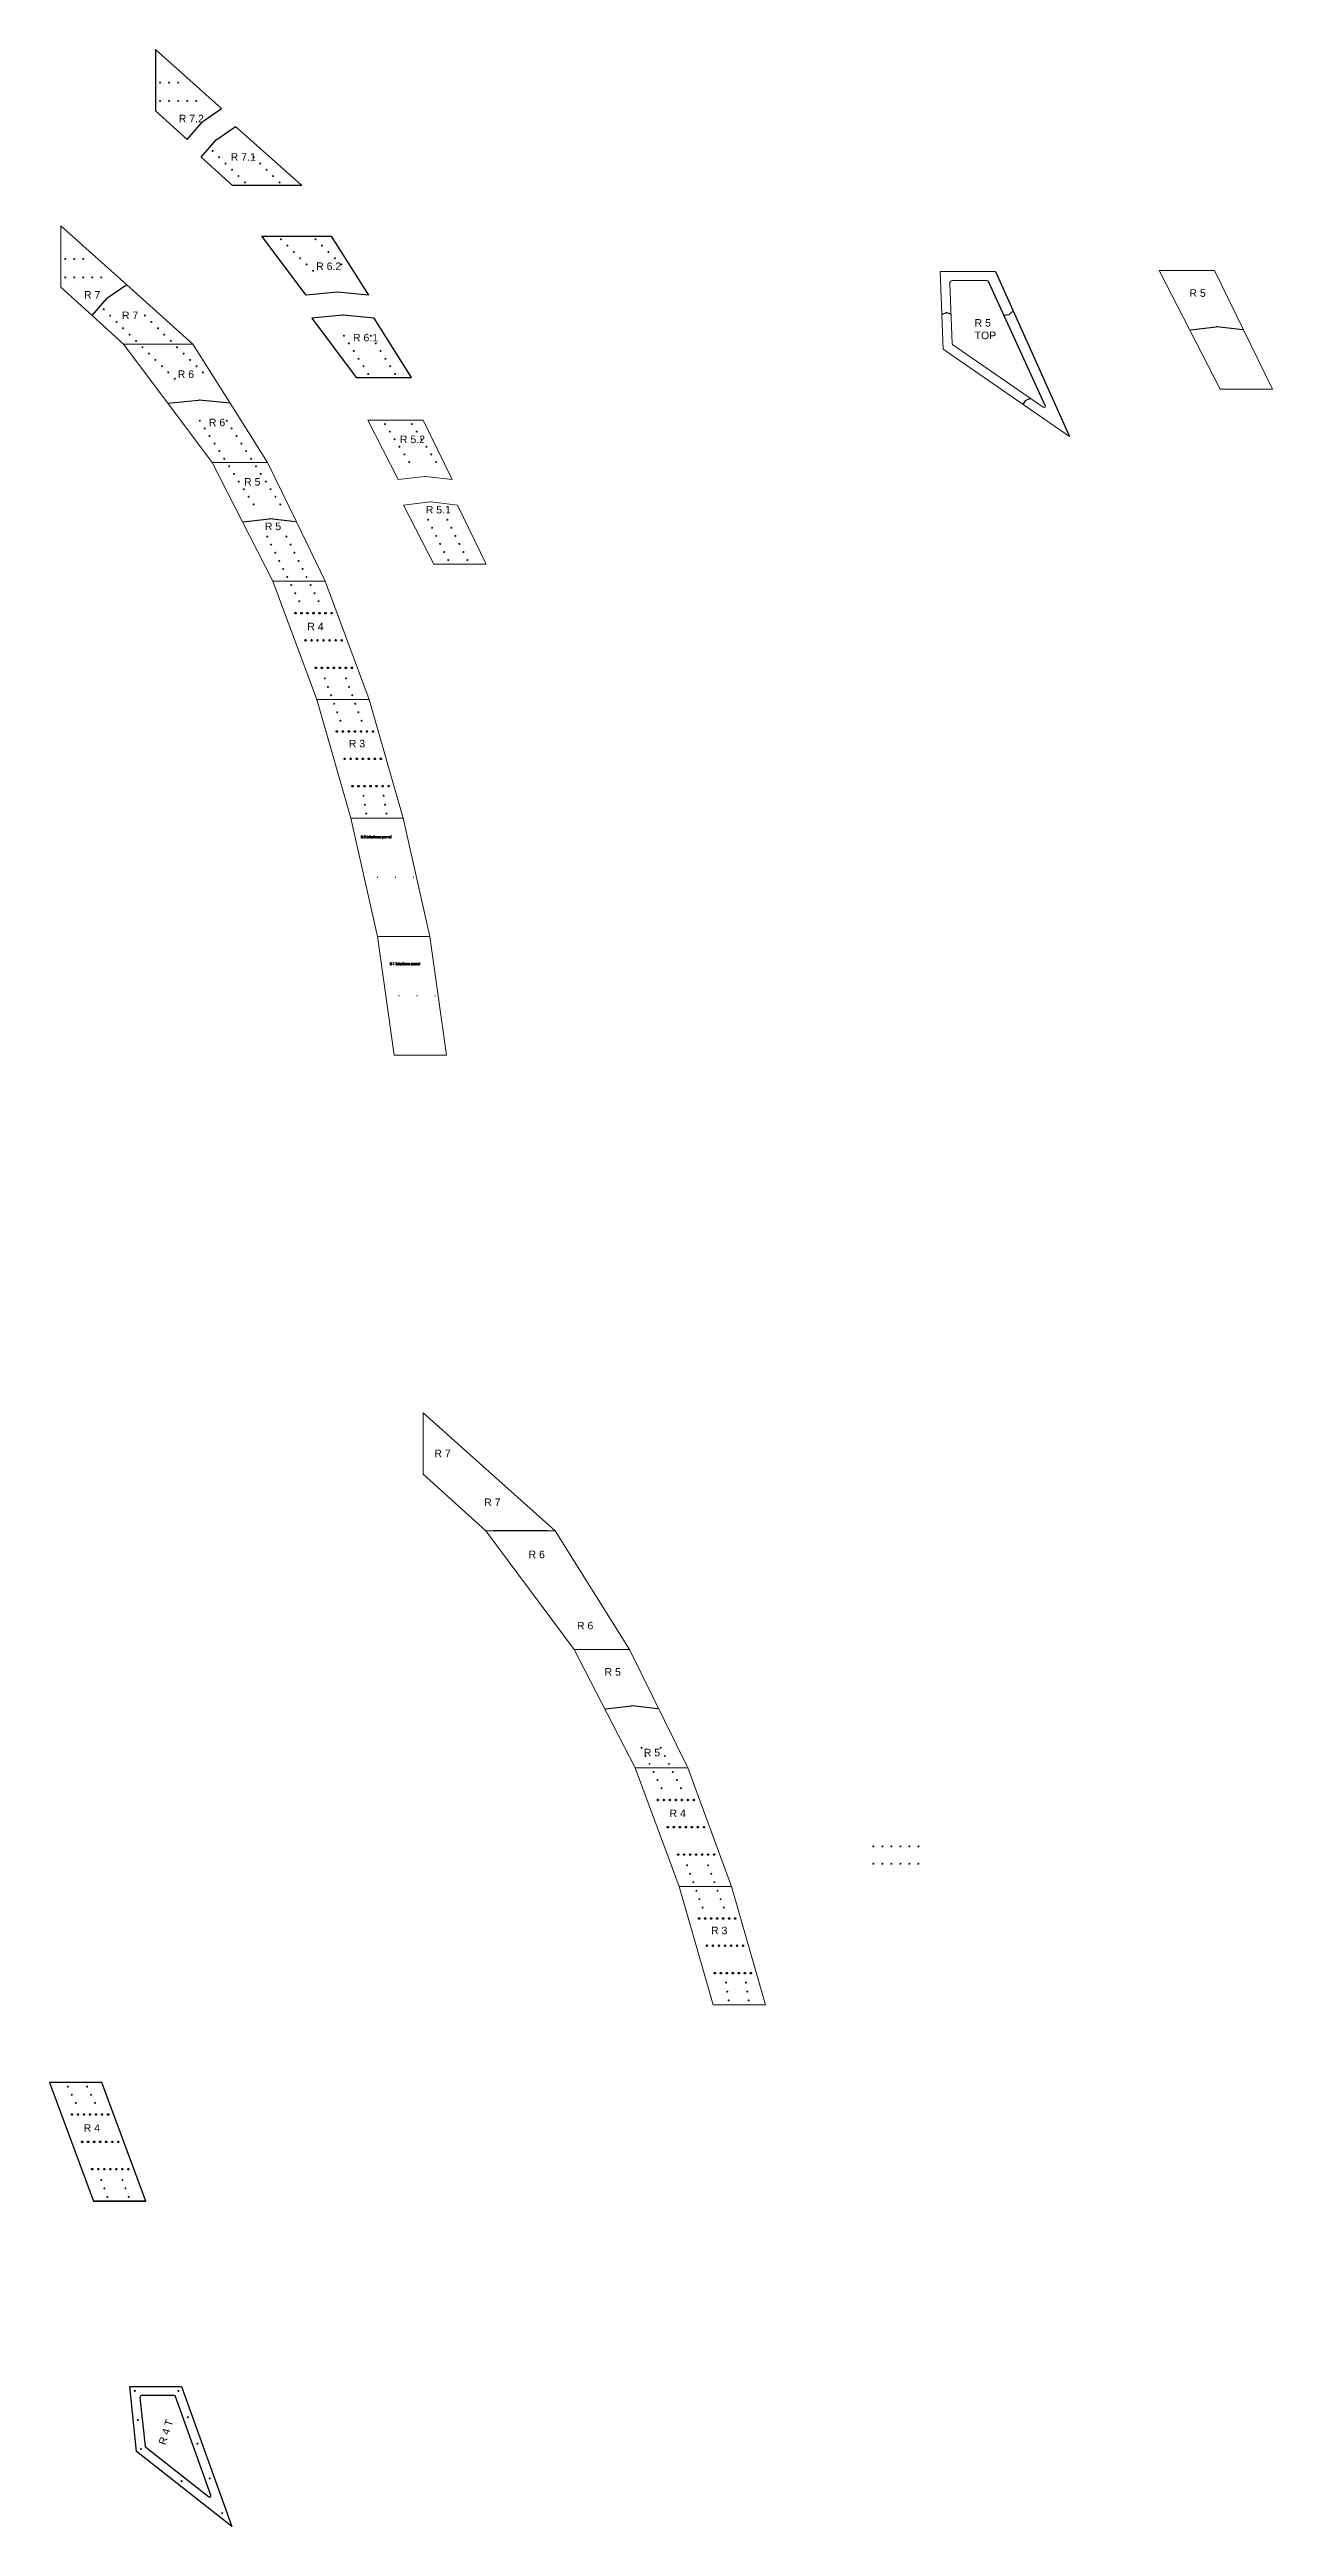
# Model space of a CAD drawing. Header units: inches. Extents: x -2039 to 487, y -866 to 2565.
# Drawn here: x -326 to 487, y -229 to 1416 of the extents above; entities that cross this region are included whole.
import ezdxf

# ---------------------------------------------------------------- set-up
doc = ezdxf.new("R2010")
doc.units = ezdxf.units.IN
doc.header["$MEASUREMENT"] = 0
doc.header["$PDMODE"] = 32
doc.header["$PDSIZE"] = 0.51
for name, color, linetype, lineweight in [('Annotation', 7, 'Continuous', 9), ('Drilling', 3, 'Continuous', 13), ('Engrave', 4, 'Continuous', 50)]:
    doc.layers.add(name, color=color, linetype=linetype, lineweight=lineweight)
doc.styles.get("Standard").update_dxf_attribs({"font": 'Arial.ttf'})

msp = doc.modelspace()

# ---------------------------------------------------------------- texts
at = {"char_height": 5, "attachment_point": 1}
for insert in [(-127.4, 957.3), (113.4, 168.9)]:
    msp.add_mtext_dynamic_manual_height_columns('R 3', width=13.221, gutter_width=1, heights=[0], dxfattribs=dict(at, insert=insert))
at = {"insert": (-254, -174.2), "char_height": 5, "attachment_point": 1, "rotation": 72.542}
msp.add_mtext_dynamic_manual_height_columns('R 4 T', width=24.282, gutter_width=1, heights=[0], dxfattribs=at)
at = {"layer": 'Annotation', "char_height": 5, "attachment_point": 1}
for s, width, insert in [('R 7.2', 19.86, (-240.4, 1372.5)), ('R 7.1', 20.613, (-205.9, 1347)), ('R 6.2', 16.762, (-149.1, 1274.4)), ('R 7', 13.221, (-303.4, 1255.4)), ('R 5', 13.221, (431.4, 1256.6)), ('R 7', 13.221, (-278.2, 1241.8)), ('R 5 TOP', 13.221, (288.6, 1236.8)), ('R 6.1', 19.639, (-124.6, 1227)), ('R 6', 13.221, (-241.1, 1202.7)), ('R 6', 13.221, (-220.4, 1170.6)), ('R 5.2', 17.426, (-93.4, 1159.4)), ('R 5', 13.221, (-197, 1131.2)), ('R 5.1', 17.205, (-76.2, 1112.7)), ('R 5', 13.221, (-183.2, 1101.6)), ('R 4', 13.221, (-155, 1035.1)), ('R 7', 13.221, (-70.5, 485.8)), ('R 7', 13.221, (-37.4, 453.4)), ('R 6', 13.221, (-7.9, 418.7)), ('R 6', 13.221, (24.3, 371.4)), ('R 5', 13.221, (42.6, 340.7)), ('R 5', 13.221, (68.7, 287.1)), ('R 4', 13.221, (85.8, 246.7)), ('R 4', 13.221, (-303.6, 37.7))]:
    msp.add_mtext_dynamic_manual_height_columns(s, width=width, gutter_width=1, heights=[0], dxfattribs=dict(at, insert=insert))

# ---------------------------------------------------------------- blocks, each defined once
blk = doc.blocks.new('*U22')
at = {"layer": 'Engrave'}
blk.add_point((0, 0), dxfattribs=at)
blk = doc.blocks.new('*U23')
at = {"layer": 'Engrave', "color": 0, "linetype": 'ByBlock', "lineweight": -2, "transparency": 16777216}
for p in [(-24, 0), (-20, 0), (-16, 0), (-12, 0), (-8, 0), (-4, 0), (0, 0)]:
    blk.add_blockref('*U22', p, dxfattribs=at)
blk = doc.blocks.new('*U24')
at = {"layer": 'Engrave'}
blk.add_point((0, 0), dxfattribs=at)
blk = doc.blocks.new('*U25')
at = {"layer": 'Engrave', "color": 0, "linetype": 'ByBlock', "lineweight": -2, "transparency": 16777216}
for p in [(-24, 0), (-20, 0), (-16, 0), (-12, 0), (-8, 0), (-4, 0), (0, 0)]:
    blk.add_blockref('*U24', p, dxfattribs=at)
blk = doc.blocks.new('*U26')
at = {"layer": 'Engrave'}
blk.add_point((0, 0), dxfattribs=at)
blk = doc.blocks.new('*U27')
at = {"layer": 'Engrave', "color": 0, "linetype": 'ByBlock', "lineweight": -2, "transparency": 16777216}
for p in [(-24, 0), (-20, 0), (-16, 0), (-12, 0), (-8, 0), (-4, 0), (0, 0)]:
    blk.add_blockref('*U26', p, dxfattribs=at)
blk = doc.blocks.new('*U28')
at = {"layer": 'Engrave'}
blk.add_point((0, 0), dxfattribs=at)
blk = doc.blocks.new('*U29')
at = {"layer": 'Engrave', "color": 0, "linetype": 'ByBlock', "lineweight": -2, "transparency": 16777216}
for p in [(-24, 0), (-20, 0), (-16, 0), (-12, 0), (-8, 0), (-4, 0), (0, 0)]:
    blk.add_blockref('*U28', p, dxfattribs=at)
blk = doc.blocks.new('*U30')
at = {"layer": 'Engrave'}
blk.add_point((0, 0), dxfattribs=at)
blk = doc.blocks.new('*U31')
at = {"layer": 'Engrave', "color": 0, "linetype": 'ByBlock', "lineweight": -2, "transparency": 16777216}
for p in [(-24, 0), (-20, 0), (-16, 0), (-12, 0), (-8, 0), (-4, 0), (0, 0)]:
    blk.add_blockref('*U30', p, dxfattribs=at)
blk = doc.blocks.new('*U32')
at = {"layer": 'Engrave'}
blk.add_point((0, 0), dxfattribs=at)
blk = doc.blocks.new('*U33')
at = {"layer": 'Engrave', "color": 0, "linetype": 'ByBlock', "lineweight": -2, "transparency": 16777216}
for p in [(-24, 0), (-20, 0), (-16, 0), (-12, 0), (-8, 0), (-4, 0), (0, 0)]:
    blk.add_blockref('*U32', p, dxfattribs=at)
blk = doc.blocks.new('*U34')
at = {"layer": 'Engrave'}
blk.add_point((0, 0), dxfattribs=at)
blk = doc.blocks.new('*U35')
at = {"layer": 'Engrave', "color": 0, "linetype": 'ByBlock', "lineweight": -2, "transparency": 16777216}
for p in [(-24, 0), (-20, 0), (-16, 0), (-12, 0), (-8, 0), (-4, 0), (0, 0)]:
    blk.add_blockref('*U34', p, dxfattribs=at)
blk = doc.blocks.new('*U36')
at = {"layer": 'Engrave'}
blk.add_point((0, 0), dxfattribs=at)
blk = doc.blocks.new('*U37')
at = {"layer": 'Engrave', "color": 0, "linetype": 'ByBlock', "lineweight": -2, "transparency": 16777216}
for p in [(-24, 0), (-20, 0), (-16, 0), (-12, 0), (-8, 0), (-4, 0), (0, 0)]:
    blk.add_blockref('*U36', p, dxfattribs=at)
blk = doc.blocks.new('*U38')
at = {"layer": 'Engrave'}
blk.add_point((0, 0), dxfattribs=at)
blk = doc.blocks.new('*U39')
at = {"layer": 'Engrave', "color": 0, "linetype": 'ByBlock', "lineweight": -2, "transparency": 16777216}
for p in [(-24, 0), (-20, 0), (-16, 0), (-12, 0), (-8, 0), (-4, 0), (0, 0)]:
    blk.add_blockref('*U38', p, dxfattribs=at)
blk = doc.blocks.new('*U48')
at = {"layer": 'Engrave'}
blk.add_point((0, 0), dxfattribs=at)
blk = doc.blocks.new('*U49')
at = {"layer": 'Engrave', "color": 0, "linetype": 'ByBlock', "lineweight": -2, "transparency": 16777216}
for p in [(-24, 0), (-20, 0), (-16, 0), (-12, 0), (-8, 0), (-4, 0), (0, 0)]:
    blk.add_blockref('*U48', p, dxfattribs=at)
blk = doc.blocks.new('*U50')
at = {"layer": 'Engrave'}
blk.add_point((0, 0), dxfattribs=at)
blk = doc.blocks.new('*U51')
at = {"layer": 'Engrave', "color": 0, "linetype": 'ByBlock', "lineweight": -2, "transparency": 16777216}
for p in [(-24, 0), (-20, 0), (-16, 0), (-12, 0), (-8, 0), (-4, 0), (0, 0)]:
    blk.add_blockref('*U50', p, dxfattribs=at)
blk = doc.blocks.new('*U52')
at = {"layer": 'Engrave'}
blk.add_point((0, 0), dxfattribs=at)
blk = doc.blocks.new('*U53')
at = {"layer": 'Engrave', "color": 0, "linetype": 'ByBlock', "lineweight": -2, "transparency": 16777216}
for p in [(-24, 0), (-20, 0), (-16, 0), (-12, 0), (-8, 0), (-4, 0), (0, 0)]:
    blk.add_blockref('*U52', p, dxfattribs=at)
blk = doc.blocks.new('*U54')
at = {"layer": 'Engrave'}
blk.add_point((0, 0), dxfattribs=at)
blk = doc.blocks.new('*U55')
at = {"layer": 'Engrave', "color": 0, "linetype": 'ByBlock', "lineweight": -2, "transparency": 16777216}
for p in [(-24, 0), (-20, 0), (-16, 0), (-12, 0), (-8, 0), (-4, 0), (0, 0)]:
    blk.add_blockref('*U54', p, dxfattribs=at)
blk = doc.blocks.new('*U56')
at = {"layer": 'Engrave'}
blk.add_point((0, 0), dxfattribs=at)
blk = doc.blocks.new('*U57')
at = {"layer": 'Engrave', "color": 0, "linetype": 'ByBlock', "lineweight": -2, "transparency": 16777216}
for p in [(-24, 0), (-20, 0), (-16, 0), (-12, 0), (-8, 0), (-4, 0), (0, 0)]:
    blk.add_blockref('*U56', p, dxfattribs=at)
blk = doc.blocks.new('*U58')
at = {"layer": 'Engrave'}
blk.add_point((0, 0), dxfattribs=at)
blk = doc.blocks.new('*U59')
at = {"layer": 'Engrave', "color": 0, "linetype": 'ByBlock', "lineweight": -2, "transparency": 16777216}
for p in [(-24, 0), (-20, 0), (-16, 0), (-12, 0), (-8, 0), (-4, 0), (0, 0)]:
    blk.add_blockref('*U58', p, dxfattribs=at)
blk = doc.blocks.new('SW_CENTERMARKSYMBOL_0')
at = {"color": 0, "linetype": 'Continuous', "lineweight": 0}
for p, q in [((-0.1, 0), (-0.2, 0)), ((0, 0), (-0.1, 0)), ((0, 0.1), (0, 0.2)), ((0, 0), (0, 0.1)), ((0, 0), (0, -0.1)), ((0, 0), (0.1, 0)), ((0.1, 0), (0.2, 0)), ((0, -0.1), (0, -0.2))]:
    blk.add_line(p, q, dxfattribs=at)
blk = doc.blocks.new('SW_CENTERMARKSYMBOL_1')
at = {"color": 0, "linetype": 'Continuous', "lineweight": 0}
for p, q in [((-0.1, 0), (-0.2, 0)), ((0, 0), (-0.1, 0)), ((0, 0.1), (0, 0.2)), ((0, 0), (0, 0.1)), ((0, 0), (0, -0.1)), ((0, 0), (0.1, 0)), ((0.1, 0), (0.2, 0)), ((0, -0.1), (0, -0.2))]:
    blk.add_line(p, q, dxfattribs=at)
blk = doc.blocks.new('SW_CENTERMARKSYMBOL_2')
at = {"color": 0, "linetype": 'Continuous', "lineweight": 0}
for p, q in [((-0.1, 0), (-0.2, 0)), ((0, 0), (-0.1, 0)), ((0, 0.1), (0, 0.2)), ((0, 0), (0, 0.1)), ((0, 0), (0, -0.1)), ((0, 0), (0.1, 0)), ((0.1, 0), (0.2, 0)), ((0, -0.1), (0, -0.2))]:
    blk.add_line(p, q, dxfattribs=at)

# ---------------------------------------------------------------- linework, layer by layer
at = {"color": 7, "linetype": 'Continuous', "lineweight": 15}
for p, q in [((-318.9, 1298.7), (-318.9, 1258)), ((265.7, 1268.4), (267.8, 1216.8)), ((302.5, 1268.4), (265.7, 1268.4)), ((411.3, 1269.1), (451.8, 1190.3)), ((411.3, 1269.1), (448.1, 1269.1)), ((486.6, 1190.3), (448.1, 1269.1)), ((-318.9, 1258), (-298, 1239.1)), ((272.1, 1260.5), (273.8, 1220.5)), ((296.9, 1262.4), (273.9, 1262.4)), ((-298, 1239.1), (-277.1, 1220.2)), ((-277.1, 1220.2), (-247.7, 1180.9)), ((-277.1, 1220.2), (-231, 1220.2)), ((-206.2, 1180.9), (-231, 1220.2)), ((274.2, 1219.7), (334.1, 1178.3)), ((267.8, 1216.8), (351.6, 1158.9)), ((486.6, 1190.3), (451.8, 1190.3)), ((-247.7, 1180.9), (-218.3, 1141.5)), ((-181.5, 1141.5), (-206.2, 1180.9)), ((-218.3, 1141.5), (-198, 1102.1)), ((-181.5, 1141.5), (-218.3, 1141.5)), ((-162.2, 1102.1), (-181.5, 1141.5)), ((-198, 1102.1), (-177.8, 1062.8)), ((-143, 1062.8), (-162.2, 1102.1)), ((-70.8, 1074), (-36.3, 1074)), ((-177.8, 1062.8), (-148.6, 984.1)), ((-177.8, 1062.8), (-143.3, 1062.8)), ((-143, 1062.8), (-177.8, 1062.8)), ((-113.8, 984.1), (-143, 1062.8)), ((-148.6, 984.1), (-113.8, 984.1)), ((-148.6, 984.1), (-126, 905.3)), ((-148.6, 984.1), (-113.8, 984.1)), ((-91.2, 905.3), (-113.8, 984.1)), ((-126, 905.3), (-91.2, 905.3)), ((-126, 905.3), (-108.3, 826.6)), ((-126, 905.3), (-91.2, 905.3)), ((-73.5, 826.6), (-91.2, 905.3)), ((-119.1, 893.6), (-118.8, 893.6)), ((-119.1, 892.1), (-119.1, 893.6)), ((-119, 892.1), (-119.1, 892.1)), ((-119, 893.5), (-119, 892.9)), ((-118.7, 893.5), (-119, 893.5)), ((-119, 892.9), (-118.7, 892.9)), ((-119, 892.8), (-119, 892.1)), ((-118.9, 892.8), (-119, 892.8)), ((-118.3, 892.1), (-118.9, 892.8)), ((-118.7, 892.8), (-118.1, 892.1)), ((-118.1, 892.1), (-118.3, 892.1)), ((-118, 892.7), (-117.4, 892.7)), ((-118, 892.6), (-118, 892.7)), ((-117.4, 892.6), (-118, 892.6)), ((-117.4, 892.7), (-117.4, 892.6)), ((-117, 893.1), (-117.2, 893.1)), ((-117.2, 892.1), (-116.6, 892.7)), ((-116.2, 892.1), (-117.2, 892.1)), ((-116.5, 892.6), (-116.9, 892.2)), ((-116.9, 892.2), (-116.2, 892.2)), ((-116.2, 892.2), (-116.2, 892.1)), ((-115.3, 893.6), (-115.2, 893.6)), ((-115.3, 892.1), (-115.3, 893.6)), ((-115.2, 892.1), (-115.3, 892.1)), ((-115.2, 893.6), (-115.2, 892.1)), ((-114.8, 893.2), (-114.6, 893.2)), ((-114.8, 892.1), (-114.8, 893.2)), ((-114.6, 892.1), (-114.8, 892.1)), ((-114.6, 893.2), (-114.6, 893)), ((-114.6, 892.5), (-114.6, 892.1)), ((-113.9, 892.1), (-113.9, 892.6)), ((-113.8, 892.1), (-113.9, 892.1)), ((-113.8, 892.6), (-113.8, 892.1)), ((-113.5, 893.1), (-113.5, 893.2)), ((-113.5, 893.2), (-113.3, 893.2)), ((-113.3, 893.1), (-113.5, 893.1)), ((-113.3, 893.7), (-113.2, 893.7)), ((-113.3, 893.2), (-113.3, 893.7)), ((-113.3, 892.1), (-113.3, 893.1)), ((-113.2, 892.1), (-113.3, 892.1)), ((-113.2, 893.7), (-113.2, 893.2)), ((-113.2, 893.2), (-113, 893.2)), ((-113.2, 893.1), (-113.2, 892.1)), ((-113, 893.1), (-113.2, 893.1)), ((-113, 893.2), (-113, 893.1)), ((-112.6, 892.7), (-111.8, 892.7)), ((-111.6, 892.6), (-112.6, 892.6)), ((-111.8, 892.4), (-111.7, 892.4)), ((-111.4, 893.2), (-111.2, 893.2)), ((-111.4, 892.1), (-111.4, 893.2)), ((-111.2, 892.1), (-111.4, 892.1)), ((-111.2, 893.2), (-111.2, 893)), ((-111.2, 892.4), (-111.2, 892.1)), ((-110.8, 893.2), (-110.9, 893.1)), ((-110.8, 893.2), (-110.6, 893.2)), ((-110.8, 893.1), (-110.8, 893.2)), ((-110.6, 893.1), (-110.8, 893.1)), ((-110.6, 893.2), (-110.6, 893.4)), ((-110.6, 892.1), (-110.6, 893.1)), ((-110.5, 892.1), (-110.6, 892.1)), ((-110.5, 893.4), (-110.5, 893.2)), ((-110.5, 893.2), (-110.2, 893.2)), ((-110.5, 893.1), (-110.5, 892.1)), ((-110.2, 893.1), (-110.5, 893.1)), ((-110.2, 893.7), (-110.2, 893.5)), ((-110.2, 893.2), (-110.2, 893.1)), ((-109, 893.2), (-108.9, 893.2)), ((-109, 893), (-109, 893.2)), ((-109, 892.1), (-109, 892.3)), ((-108.9, 892.1), (-109, 892.1)), ((-108.9, 893.2), (-108.9, 892.1)), ((-107.4, 893), (-107.5, 892.9)), ((-107.5, 892.4), (-107.4, 892.3)), ((-107, 892.7), (-106.2, 892.7)), ((-106, 892.6), (-107, 892.6)), ((-106.2, 892.4), (-106.1, 892.4)), ((-105.1, 893.2), (-105, 893.2)), ((-105.1, 891.6), (-105.1, 893.2)), ((-105, 891.6), (-105.1, 891.6)), ((-105, 893.2), (-105, 893)), ((-105, 892.3), (-105, 891.6)), ((-102.6, 893.2), (-102.5, 893.2)), ((-102.6, 893), (-102.6, 893.2)), ((-102.6, 892.1), (-102.6, 892.3)), ((-102.5, 892.1), (-102.6, 892.1)), ((-102.5, 893.2), (-102.5, 892.1)), ((-102.2, 893.2), (-102, 893.2)), ((-102.2, 892.1), (-102.2, 893.2)), ((-102, 892.1), (-102.2, 892.1)), ((-102, 893.2), (-102, 893)), ((-102, 892.5), (-102, 892.1)), ((-101.3, 892.1), (-101.3, 892.6)), ((-101.2, 892.1), (-101.3, 892.1)), ((-101.2, 892.6), (-101.2, 892.1)), ((-100.7, 892.7), (-99.9, 892.7)), ((-99.7, 892.6), (-100.7, 892.6)), ((-99.9, 892.4), (-99.8, 892.4)), ((-99.5, 893.7), (-99.3, 893.7)), ((-99.5, 892.1), (-99.5, 893.7)), ((-99.3, 892.1), (-99.5, 892.1)), ((-99.3, 893.7), (-99.3, 892.1)), ((-108.3, 826.6), (-97.2, 747.9)), ((-73.5, 826.6), (-108.3, 826.6)), ((-108.3, 826.6), (-73.5, 826.6)), ((-62.5, 747.9), (-73.5, 826.6)), ((-99.9, 809.3), (-99.6, 809.3)), ((-99.9, 807.7), (-99.9, 809.3)), ((-99.8, 807.7), (-99.9, 807.7)), ((-99.8, 809.1), (-99.8, 808.6)), ((-99.5, 809.1), (-99.8, 809.1)), ((-99.8, 808.6), (-99.5, 808.6)), ((-99.8, 808.5), (-99.8, 807.7)), ((-99.6, 808.5), (-99.8, 808.5)), ((-99.1, 807.7), (-99.6, 808.5)), ((-99.5, 808.5), (-98.9, 807.7)), ((-98.9, 807.7), (-99.1, 807.7)), ((-98.7, 808.4), (-98.1, 808.4)), ((-98.7, 808.3), (-98.7, 808.4)), ((-98.1, 808.3), (-98.7, 808.3)), ((-98.1, 808.4), (-98.1, 808.3)), ((-97.8, 809.1), (-97.7, 809.3)), ((-97.5, 809.1), (-97.8, 809.1)), ((-97.7, 809.3), (-97.4, 809.3)), ((-97.5, 807.7), (-97.5, 809.1)), ((-97.4, 807.7), (-97.5, 807.7)), ((-97.4, 809.3), (-97.4, 807.7)), ((-96.1, 809.3), (-95.9, 809.3)), ((-96.1, 807.7), (-96.1, 809.3)), ((-95.9, 807.7), (-96.1, 807.7)), ((-95.9, 809.3), (-95.9, 807.7)), ((-95.6, 808.9), (-95.4, 808.9)), ((-95.6, 807.7), (-95.6, 808.9)), ((-95.4, 807.7), (-95.6, 807.7)), ((-95.4, 808.9), (-95.4, 808.7)), ((-95.4, 808.2), (-95.4, 807.7)), ((-94.7, 807.7), (-94.7, 808.3)), ((-94.6, 807.7), (-94.7, 807.7)), ((-94.6, 808.3), (-94.6, 807.7)), ((-94.3, 808.7), (-94.3, 808.9)), ((-94.3, 808.9), (-94.1, 808.9)), ((-94.1, 808.7), (-94.3, 808.7)), ((-94.1, 809.4), (-93.9, 809.4)), ((-94.1, 808.9), (-94.1, 809.4)), ((-94.1, 807.7), (-94.1, 808.7)), ((-93.9, 807.7), (-94.1, 807.7)), ((-93.9, 809.4), (-93.9, 808.9)), ((-93.9, 808.9), (-93.7, 808.9)), ((-93.9, 808.7), (-93.9, 807.7)), ((-93.7, 808.7), (-93.9, 808.7)), ((-93.7, 808.9), (-93.7, 808.7)), ((-93.4, 808.4), (-92.5, 808.4)), ((-92.4, 808.3), (-93.4, 808.3)), ((-92.6, 808.1), (-92.4, 808)), ((-92.1, 808.9), (-92, 808.9)), ((-92.1, 807.7), (-92.1, 808.9)), ((-92, 807.7), (-92.1, 807.7)), ((-92, 808.9), (-92, 808.7)), ((-92, 808.1), (-92, 807.7)), ((-91.6, 808.9), (-91.7, 808.7)), ((-91.5, 808.9), (-91.4, 808.9)), ((-91.5, 808.7), (-91.5, 808.9)), ((-91.4, 808.7), (-91.5, 808.7)), ((-91.4, 808.9), (-91.4, 809.1)), ((-91.4, 807.7), (-91.4, 808.7)), ((-91.2, 807.7), (-91.4, 807.7)), ((-91.2, 809), (-91.2, 808.9)), ((-91.2, 808.9), (-91, 808.9)), ((-91.2, 808.7), (-91.2, 807.7)), ((-91, 808.7), (-91.2, 808.7)), ((-91, 809.3), (-91, 809.2)), ((-91, 808.9), (-91, 808.7)), ((-89.8, 808.9), (-89.6, 808.9)), ((-89.8, 808.7), (-89.8, 808.9)), ((-89.8, 807.7), (-89.8, 807.9)), ((-89.6, 807.7), (-89.8, 807.7)), ((-89.6, 808.9), (-89.6, 807.7)), ((-88.2, 808.6), (-88.3, 808.6)), ((-88.3, 808.1), (-88.2, 808)), ((-87.8, 808.4), (-86.9, 808.4)), ((-86.8, 808.3), (-87.8, 808.3)), ((-87, 808.1), (-86.8, 808)), ((-85.9, 808.9), (-85.8, 808.9)), ((-85.9, 807.3), (-85.9, 808.9)), ((-85.8, 807.3), (-85.9, 807.3)), ((-85.8, 808.9), (-85.8, 808.7)), ((-85.8, 808), (-85.8, 807.3)), ((-83.4, 808.9), (-83.3, 808.9)), ((-83.4, 808.7), (-83.4, 808.9)), ((-83.4, 807.7), (-83.4, 807.9)), ((-83.3, 807.7), (-83.4, 807.7)), ((-83.3, 808.9), (-83.3, 807.7)), ((-82.9, 808.9), (-82.8, 808.9)), ((-82.9, 807.7), (-82.9, 808.9)), ((-82.8, 807.7), (-82.9, 807.7)), ((-82.8, 808.9), (-82.8, 808.7)), ((-82.8, 808.2), (-82.8, 807.7)), ((-82.1, 807.7), (-82.1, 808.3)), ((-81.9, 807.7), (-82.1, 807.7)), ((-81.9, 808.3), (-81.9, 807.7)), ((-81.5, 808.4), (-80.6, 808.4)), ((-80.5, 808.3), (-81.5, 808.3)), ((-80.7, 808.1), (-80.5, 808)), ((-80.2, 809.4), (-80.1, 809.4)), ((-80.2, 807.7), (-80.2, 809.4)), ((-80.1, 807.7), (-80.2, 807.7)), ((-80.1, 809.4), (-80.1, 807.7)), ((-97.2, 747.9), (-62.5, 747.9)), ((-78, 510.3), (-78, 469.6)), ((-78, 469.6), (-36.3, 431.8)), ((-36.3, 431.8), (22.5, 353.1)), ((-36.3, 431.8), (9.8, 431.8)), ((59.3, 353.1), (9.8, 431.8)), ((22.5, 353.1), (63, 274.4)), ((22.5, 353.1), (59.3, 353.1)), ((58.3, 353.1), (23.5, 353.1)), ((97.9, 274.4), (59.3, 353.1)), ((63, 274.4), (92.3, 195.6)), ((63, 274.4), (97.5, 274.4)), ((97.9, 274.4), (63, 274.4)), ((127.1, 195.6), (97.9, 274.4)), ((92.3, 195.6), (127.1, 195.6)), ((92.3, 195.6), (114.8, 116.9)), ((92.3, 195.6), (127.1, 195.6)), ((149.6, 116.9), (127.1, 195.6)), ((114.8, 116.9), (149.6, 116.9))]:
    msp.add_line(p, q, dxfattribs=at)
for p, q in [((-318.9, 1298.7), (-274.9, 1259.5)), ((302.5, 1268.4), (351.6, 1158.9)), ((-298, 1239.1), (-288, 1250.6)), ((-274.9, 1259.5), (-287.6, 1251)), ((-274.9, 1259.5), (-231, 1220.2)), ((335.6, 1179.5), (297.8, 1261.8)), ((266.9, 1240), (269.6, 1240.9)), ((272.9, 1240), (270.2, 1240.9)), ((308, 1239.5), (311.3, 1239.8)), ((314.3, 1242.2), (311.8, 1240.1)), ((432.1, 1229.7), (449.2, 1231.7)), ((466.9, 1229.7), (449.7, 1231.7)), ((-247.7, 1180.9), (-227.2, 1182.9)), ((-206.2, 1180.9), (-226.8, 1182.9)), ((321, 1180), (322.5, 1182.5)), ((325.8, 1184), (323, 1183)), ((-197.5, 1102.1), (-180.4, 1104.1)), ((-162.7, 1102.1), (-179.9, 1104.1)), ((-78, 510.3), (9.8, 431.8)), ((4.8, 431.8), (-31.3, 431.8)), ((43.3, 313.7), (60.5, 315.7)), ((78.1, 313.7), (60.9, 315.7))]:
    msp.add_line(p, q)
for points in [[(-234.9, 1356.2), (-224.9, 1367.7, -0.065309), (-224.5, 1368.1), (-211.9, 1376.6), (-255.8, 1415.9), (-255.8, 1375.1)], [(-215.2, 1356.2), (-202.6, 1364.7), (-158.6, 1325.5), (-204.7, 1325.5), (-225.6, 1344.4), (-215.6, 1355.9, -0.065309)], [(-135.2, 1254.6), (-155.7, 1252.6), (-185.1, 1291.9), (-139, 1291.9), (-114.3, 1252.6), (-134.8, 1254.6, 0.048362)], [(-131.4, 1239.3), (-151.9, 1237.3), (-122.5, 1197.9), (-85.7, 1197.9), (-110.5, 1237.3), (-131, 1239.3, 0.048362)], [(-266.2, -143.9), (-262.8, -176.1, 0.202562), (-262.4, -176.8), (-220.6, -209.7, 0.752843), (-219, -208.6), (-242.5, -143.2, 0.316258), (-243.5, -142.5), (-264.9, -142.5, 0.445229)]]:
    msp.add_lwpolyline(points, format="xyb", close=True)
for points in [[(-94.5, 1130.3), (-76.8, 1132.3, -0.057656), (-76.3, 1132.3), (-58.7, 1130.3), (-77.9, 1169.7), (-114.7, 1169.7)], [(-91, 1113.3), (-70.8, 1074), (-36, 1074), (-55.2, 1113.3), (-72.9, 1115.3, 0.057656), (-73.4, 1115.3)]]:
    msp.add_lwpolyline(points, format="xyb", close=True, dxfattribs=at)
msp.add_lwpolyline([(-262.3, -13.4), (-297.1, -13.4), (-262.3, -13.4), (-291.5, 65.4), (-326.3, 65.4), (-297.1, -13.4)])
msp.add_lwpolyline([(-268.4, -179.7), (-273, -136.5), (-238.5, -136.5), (-205.2, -229.5)], close=True)
for centre in [(-108.4, 866), (-96.4, 866), (-84.4, 866), (-94, 787.3), (-82, 787.3), (-70, 787.3)]:
    msp.add_circle(centre, 0.094, dxfattribs=at)
for centre, radius, start, end in [((-286.5, 1249.3), 2, 123.9809, 138.9273), ((269.9, 1240), 1, 70.6834, 109.3166), ((311.2, 1240.8), 1, 276.31, 310.4658), ((449.5, 1229.7), 2, 83.4004, 96.5996), ((-227, 1180.9), 2, 84.4625, 95.5375), ((323.4, 1182), 1, 111.1812, 148.6671), ((-180.1, 1102.1), 2, 83.4004, 96.5996), ((60.7, 313.7), 2, 83.4004, 96.5996)]:
    msp.add_arc(centre, radius, start, end)
for centre, radius, start, end in [((273.9, 1260.5), 1.87, 90, 181), ((296.9, 1261.4), 1, 24.7, 90), ((274.8, 1220.5), 1, 181, 235.3513), ((334.7, 1179.1), 1, 235.3513, 24.6)]:
    msp.add_arc(centre, radius, start, end, dxfattribs=at)
for points, knots in [([(-118.8, 893.6), (-118.8, 893.6), (-118.6, 893.6), (-118.5, 893.6), (-118.5, 893.6)], [0, 0, 0, 0, 0.560242, 1, 1, 1, 1]), ([(-118.3, 893.2), (-118.3, 893.2), (-118.3, 893.2), (-118.3, 893.3), (-118.3, 893.3), (-118.3, 893.3), (-118.4, 893.4), (-118.4, 893.4), (-118.4, 893.4), (-118.5, 893.4), (-118.5, 893.4), (-118.5, 893.4), (-118.5, 893.4), (-118.6, 893.5), (-118.6, 893.5), (-118.6, 893.5), (-118.7, 893.5), (-118.7, 893.5), (-118.7, 893.5)], [0.0000026, 0.0000026, 0.0000026, 0.0000026, 0.0688143, 0.1363648, 0.2040194, 0.2730637, 0.3429133, 0.4109654, 0.4791688, 0.549308, 0.5876516, 0.6306467, 0.6788788, 0.7319343, 0.7911114, 0.8552832, 0.9250859, 0.9999969, 0.9999969, 0.9999969, 0.9999969]), ([(-118.7, 892.9), (-118.7, 892.9), (-118.6, 892.9), (-118.5, 892.9), (-118.4, 893), (-118.4, 893), (-118.3, 893.1), (-118.3, 893.1), (-118.3, 893.2), (-118.3, 893.2)], [0, 0, 0, 0, 0.166936, 0.333801, 0.50024, 0.625178, 0.750151, 0.875063, 1, 1, 1, 1]), ([(-118.2, 893.2), (-118.2, 893.2), (-118.2, 893.1), (-118.2, 893), (-118.3, 892.9), (-118.4, 892.8), (-118.5, 892.8), (-118.6, 892.8), (-118.7, 892.8), (-118.7, 892.8)], [0, 0, 0, 0, 0.139993, 0.279916, 0.419769, 0.559704, 0.706303, 0.853122, 1, 1, 1, 1]), ([(-118.5, 893.6), (-118.4, 893.6), (-118.4, 893.6), (-118.3, 893.5), (-118.2, 893.4), (-118.2, 893.3), (-118.2, 893.2), (-118.2, 893.2)], [0, 0, 0, 0, 0.186821, 0.373531, 0.56029, 0.780019, 1, 1, 1, 1]), ([(-117.2, 893.1), (-117.2, 893.2), (-117.2, 893.3), (-117.1, 893.4), (-117, 893.5), (-116.9, 893.6), (-116.8, 893.7), (-116.7, 893.7), (-116.7, 893.7)], [0, 0, 0, 0, 0.186742, 0.373273, 0.559824, 0.706545, 0.85323, 1, 1, 1, 1]), ([(-116.7, 893.5), (-116.7, 893.5), (-116.8, 893.5), (-116.9, 893.4), (-117, 893.4), (-117, 893.3), (-117, 893.2), (-117, 893.1)], [0, 0, 0, 0, 0.186793, 0.373348, 0.559982, 0.779743, 1, 1, 1, 1]), ([(-116.7, 893.7), (-116.6, 893.7), (-116.5, 893.7), (-116.4, 893.6), (-116.3, 893.5), (-116.2, 893.4), (-116.2, 893.3), (-116.2, 893.2), (-116.2, 893.2)], [0, 0, 0, 0, 0.186737, 0.373121, 0.559616, 0.706439, 0.853176, 1, 1, 1, 1]), ([(-116.3, 893.2), (-116.3, 893.2), (-116.3, 893.3), (-116.4, 893.4), (-116.5, 893.4), (-116.6, 893.5), (-116.6, 893.5), (-116.7, 893.5)], [0, 0, 0, 0, 0.186696, 0.373295, 0.560145, 0.779931, 1, 1, 1, 1]), ([(-116.6, 892.7), (-116.6, 892.7), (-116.5, 892.8), (-116.4, 892.9), (-116.4, 893), (-116.3, 893.1), (-116.3, 893.2), (-116.3, 893.2)], [0, 0, 0, 0, 0.280157, 0.560229, 0.706868, 0.853462, 1, 1, 1, 1]), ([(-116.2, 893.2), (-116.2, 893.2), (-116.2, 893.1), (-116.2, 893), (-116.3, 892.8), (-116.4, 892.7), (-116.5, 892.7), (-116.5, 892.6)], [0, 0, 0, 0, 0.186477, 0.37296, 0.559658, 0.779814, 1, 1, 1, 1]), ([(-114.6, 893), (-114.6, 893), (-114.6, 893.1), (-114.4, 893.2), (-114.3, 893.2), (-114.3, 893.2), (-114.2, 893.2)], [0, 0, 0, 0, 0.280102, 0.559776, 0.779867, 1, 1, 1, 1]), ([(-114.2, 893.1), (-114.3, 893.1), (-114.3, 893.1), (-114.4, 893), (-114.5, 893), (-114.6, 892.9), (-114.6, 892.8), (-114.6, 892.8)], [0, 0, 0, 0, 0.186707, 0.373404, 0.560215, 0.780127, 1, 1, 1, 1]), ([(-114.6, 892.8), (-114.6, 892.7), (-114.6, 892.7), (-114.6, 892.6), (-114.6, 892.5), (-114.6, 892.5)], [0, 0, 0, 0, 0.279874, 0.559923, 1, 1, 1, 1]), ([(-114.2, 893.2), (-114.2, 893.2), (-114.1, 893.2), (-114, 893.2), (-113.9, 893.1), (-113.8, 893), (-113.8, 892.9), (-113.8, 892.8), (-113.8, 892.7), (-113.8, 892.6)], [0, 0, 0, 0, 0.140015, 0.279924, 0.419846, 0.559712, 0.706244, 0.853095, 1, 1, 1, 1]), ([(-113.9, 892.9), (-114, 892.9), (-114, 892.9), (-114, 893), (-114.1, 893), (-114.2, 893.1), (-114.2, 893.1), (-114.2, 893.1)], [0, 0, 0, 0, 0.186823, 0.37354, 0.560086, 0.779896, 1, 1, 1, 1]), ([(-113.9, 892.6), (-113.9, 892.6), (-113.9, 892.7), (-113.9, 892.8), (-113.9, 892.9)], [0, 0, 0, 0, 0.560256, 1, 1, 1, 1]), ([(-112.8, 892.6), (-112.8, 892.7), (-112.8, 892.7), (-112.8, 892.8), (-112.7, 892.9), (-112.7, 893), (-112.7, 893)], [0, 0, 0, 0, 0.279971, 0.559866, 0.779915, 1, 1, 1, 1]), ([(-112.2, 892), (-112.3, 892), (-112.3, 892), (-112.5, 892.1), (-112.6, 892.2), (-112.7, 892.2), (-112.7, 892.4), (-112.8, 892.5), (-112.8, 892.6), (-112.8, 892.6)], [0, 0, 0, 0, 0.140085, 0.280056, 0.419973, 0.55995, 0.706628, 0.853298, 1, 1, 1, 1]), ([(-112.7, 893), (-112.6, 893), (-112.6, 893.1), (-112.6, 893.1), (-112.5, 893.1), (-112.5, 893.2), (-112.4, 893.2), (-112.3, 893.2), (-112.3, 893.2), (-112.2, 893.2), (-112.2, 893.2)], [0, 0, 0, 0, 0.1288353, 0.2535893, 0.3746433, 0.49534, 0.6163248, 0.7397593, 0.8668423, 0.9999978, 0.9999978, 0.9999978, 0.9999978]), ([(-112.5, 893), (-112.5, 893), (-112.6, 892.9), (-112.6, 892.8), (-112.6, 892.8), (-112.6, 892.7)], [0, 0, 0, 0, 0.279925, 0.559973, 1, 1, 1, 1]), ([(-112.6, 892.6), (-112.6, 892.6), (-112.6, 892.5), (-112.6, 892.4), (-112.5, 892.3), (-112.4, 892.2), (-112.3, 892.2), (-112.3, 892.2), (-112.2, 892.2)], [0, 0, 0, 0, 0.186724, 0.37325, 0.559774, 0.706487, 0.853185, 1, 1, 1, 1]), ([(-112.2, 893.1), (-112.2, 893.1), (-112.3, 893.1), (-112.4, 893.1), (-112.4, 893), (-112.5, 893), (-112.5, 893)], [0, 0, 0, 0, 0.279962, 0.559812, 0.779883, 1, 1, 1, 1]), ([(-112.2, 893.2), (-112.2, 893.2), (-112.1, 893.2), (-111.9, 893.2), (-111.8, 893.1), (-111.8, 893), (-111.7, 893)], [0, 0, 0, 0, 0.279986, 0.559733, 0.779837, 1, 1, 1, 1]), ([(-111.8, 892.7), (-111.8, 892.8), (-111.8, 892.8), (-111.9, 892.9), (-112, 893), (-112.1, 893.1), (-112.2, 893.1), (-112.2, 893.1)], [0, 0, 0, 0, 0.186904, 0.373476, 0.560059, 0.780031, 1, 1, 1, 1]), ([(-111.7, 892.4), (-111.7, 892.3), (-111.7, 892.2), (-111.8, 892.2), (-111.9, 892.1), (-112.1, 892), (-112.2, 892), (-112.2, 892)], [0, 0, 0, 0, 0.186832, 0.37346, 0.560131, 0.779936, 1, 1, 1, 1]), ([(-112.2, 892.2), (-112.2, 892.2), (-112.1, 892.2), (-112, 892.2), (-111.9, 892.3), (-111.8, 892.4), (-111.8, 892.4)], [0, 0, 0, 0, 0.279901, 0.559698, 0.779538, 1, 1, 1, 1]), ([(-111.7, 893), (-111.7, 893), (-111.7, 892.9), (-111.6, 892.8), (-111.6, 892.7), (-111.6, 892.6), (-111.6, 892.6)], [0, 0, 0, 0, 0.279845, 0.559744, 0.779846, 1, 1, 1, 1]), ([(-111.2, 893), (-111.2, 893), (-111.2, 893.1), (-111.2, 893.1), (-111.1, 893.1), (-111.1, 893.2), (-111.1, 893.2), (-111, 893.2), (-111, 893.2), (-111, 893.2), (-111, 893.2)], [0.0000066, 0.0000066, 0.0000066, 0.0000066, 0.1600594, 0.3061124, 0.4383665, 0.5605415, 0.6753172, 0.7861136, 0.8928418, 1, 1, 1, 1]), ([(-111, 893.1), (-111, 893.1), (-111.1, 893.1), (-111.2, 893), (-111.2, 892.9), (-111.2, 892.9), (-111.2, 892.8)], [0, 0, 0, 0, 0.277919, 0.557928, 0.778863, 1, 1, 1, 1]), ([(-111.2, 892.8), (-111.2, 892.8), (-111.2, 892.7), (-111.2, 892.6), (-111.2, 892.5), (-111.2, 892.4)], [0, 0, 0, 0, 0.279806, 0.559885, 1, 1, 1, 1]), ([(-111, 893.2), (-110.9, 893.2), (-110.9, 893.2), (-110.9, 893.2), (-110.8, 893.2)], [0, 0, 0, 0, 0.559255, 1, 1, 1, 1]), ([(-110.9, 893.1), (-110.9, 893.1), (-111, 893.1), (-111, 893.1), (-111, 893.1)], [0, 0, 0, 0, 0.560398, 1, 1, 1, 1]), ([(-110.6, 893.4), (-110.6, 893.4), (-110.6, 893.5), (-110.6, 893.5), (-110.6, 893.6), (-110.5, 893.7), (-110.4, 893.7), (-110.4, 893.7)], [0, 0, 0, 0, 0.187489, 0.374737, 0.560714, 0.779933, 1, 1, 1, 1]), ([(-110.4, 893.5), (-110.4, 893.5), (-110.4, 893.5), (-110.5, 893.5), (-110.5, 893.5), (-110.5, 893.4), (-110.5, 893.4), (-110.5, 893.4)], [0, 0, 0, 0, 0.249306, 0.374519, 0.498866, 0.74898, 1, 1, 1, 1]), ([(-110.4, 893.7), (-110.4, 893.7), (-110.3, 893.7), (-110.2, 893.7), (-110.2, 893.7)], [0, 0, 0, 0, 0.559726, 1, 1, 1, 1]), ([(-110.2, 893.5), (-110.2, 893.5), (-110.3, 893.5), (-110.3, 893.5), (-110.4, 893.5)], [0, 0, 0, 0, 0.560243, 1, 1, 1, 1]), ([(-110.1, 892.6), (-110.1, 892.7), (-110.1, 892.7), (-110.1, 892.7), (-110, 892.8), (-110, 892.9), (-110, 892.9), (-110, 893), (-109.9, 893), (-109.9, 893), (-109.8, 893.1), (-109.8, 893.1), (-109.7, 893.2), (-109.7, 893.2), (-109.6, 893.2), (-109.6, 893.2), (-109.5, 893.2), (-109.5, 893.2), (-109.5, 893.2)], [0.000001, 0.000001, 0.000001, 0.000001, 0.0637745, 0.1260788, 0.1869041, 0.2475739, 0.3080034, 0.3691319, 0.4320332, 0.4967908, 0.5616108, 0.6249139, 0.6867263, 0.7480788, 0.8095823, 0.8716307, 0.9348858, 1, 1, 1, 1]), ([(-109.5, 892), (-109.5, 892), (-109.6, 892), (-109.7, 892.1), (-109.8, 892.2), (-109.9, 892.3), (-110, 892.4), (-110.1, 892.5), (-110.1, 892.6), (-110.1, 892.6)], [0, 0, 0, 0, 0.140048, 0.280013, 0.420027, 0.560099, 0.706722, 0.853302, 1, 1, 1, 1]), ([(-109.5, 893.1), (-109.5, 893.1), (-109.6, 893.1), (-109.7, 893), (-109.8, 892.9), (-109.9, 892.8), (-109.9, 892.7), (-109.9, 892.7), (-109.9, 892.6)], [0, 0, 0, 0, 0.186618, 0.373211, 0.559715, 0.706516, 0.853293, 1, 1, 1, 1]), ([(-109.9, 892.6), (-109.9, 892.6), (-109.9, 892.5), (-109.8, 892.4), (-109.8, 892.3), (-109.7, 892.2), (-109.6, 892.2), (-109.5, 892.2), (-109.5, 892.2)], [0, 0, 0, 0, 0.1865, 0.373091, 0.559633, 0.706448, 0.853229, 1, 1, 1, 1]), ([(-109.5, 893.2), (-109.4, 893.2), (-109.3, 893.2), (-109.2, 893.2), (-109.1, 893.1), (-109, 893), (-109, 893)], [0, 0, 0, 0, 0.27998, 0.559751, 0.779811, 1, 1, 1, 1]), ([(-109, 892.6), (-109, 892.7), (-109, 892.8), (-109.1, 892.9), (-109.2, 893), (-109.3, 893), (-109.4, 893.1), (-109.4, 893.1), (-109.5, 893.1)], [0, 0, 0, 0, 0.186659, 0.37309, 0.559691, 0.70642, 0.853158, 1, 1, 1, 1]), ([(-109.5, 892.2), (-109.4, 892.2), (-109.3, 892.2), (-109.2, 892.2), (-109.1, 892.3), (-109, 892.4), (-109, 892.5), (-109, 892.6), (-109, 892.6)], [0, 0, 0, 0, 0.186629, 0.373255, 0.559685, 0.706426, 0.853186, 1, 1, 1, 1]), ([(-109, 892.3), (-109, 892.2), (-109.1, 892.1), (-109.2, 892.1), (-109.3, 892), (-109.4, 892), (-109.5, 892)], [0, 0, 0, 0, 0.279994, 0.559724, 0.779868, 1, 1, 1, 1]), ([(-108.6, 892.6), (-108.6, 892.7), (-108.6, 892.8), (-108.5, 892.9), (-108.4, 893), (-108.3, 893.1), (-108.2, 893.2), (-108.1, 893.2), (-108, 893.2), (-107.9, 893.2)], [0, 0, 0, 0, 0.139978, 0.279961, 0.419943, 0.559901, 0.706572, 0.853257, 1, 1, 1, 1]), ([(-108, 892), (-108, 892), (-108.1, 892), (-108.2, 892.1), (-108.3, 892.1), (-108.4, 892.2), (-108.5, 892.3), (-108.6, 892.5), (-108.6, 892.6), (-108.6, 892.6)], [0, 0, 0, 0, 0.140091, 0.280123, 0.420121, 0.560173, 0.706806, 0.853358, 1, 1, 1, 1]), ([(-108, 893.1), (-108, 893.1), (-108.1, 893.1), (-108.2, 893), (-108.3, 892.9), (-108.4, 892.8), (-108.4, 892.7), (-108.4, 892.7), (-108.4, 892.6)], [0, 0, 0, 0, 0.186752, 0.373266, 0.55983, 0.706579, 0.853234, 1, 1, 1, 1]), ([(-108.4, 892.6), (-108.4, 892.6), (-108.4, 892.5), (-108.4, 892.4), (-108.3, 892.3), (-108.2, 892.2), (-108.1, 892.2), (-108, 892.2), (-108, 892.2)], [0, 0, 0, 0, 0.186465, 0.372989, 0.559475, 0.706285, 0.853116, 1, 1, 1, 1]), ([(-107.5, 892.9), (-107.6, 892.9), (-107.6, 893), (-107.7, 893), (-107.8, 893.1), (-107.9, 893.1), (-108, 893.1)], [0, 0, 0, 0, 0.279909, 0.559611, 0.779775, 1, 1, 1, 1]), ([(-107.4, 892.3), (-107.4, 892.3), (-107.5, 892.2), (-107.6, 892.1), (-107.7, 892.1), (-107.8, 892), (-107.9, 892), (-108, 892)], [0, 0, 0, 0, 0.186625, 0.373255, 0.559948, 0.77991, 1, 1, 1, 1]), ([(-107.9, 893.2), (-107.9, 893.2), (-107.9, 893.2), (-107.8, 893.2), (-107.8, 893.2), (-107.7, 893.2), (-107.7, 893.2), (-107.6, 893.1), (-107.6, 893.1), (-107.5, 893.1), (-107.5, 893.1), (-107.5, 893), (-107.4, 893), (-107.4, 893), (-107.4, 893)], [0, 0, 0, 0, 0.091269, 0.182081, 0.27191, 0.362049, 0.450066, 0.533976, 0.613602, 0.690198, 0.765413, 0.841437, 0.919733, 1, 1, 1, 1]), ([(-108, 892.2), (-107.9, 892.2), (-107.8, 892.2), (-107.7, 892.2), (-107.6, 892.3), (-107.6, 892.4), (-107.5, 892.4)], [0, 0, 0, 0, 0.279951, 0.559717, 0.779836, 1, 1, 1, 1]), ([(-107.2, 892.6), (-107.2, 892.7), (-107.2, 892.7), (-107.1, 892.8), (-107.1, 892.9), (-107.1, 893), (-107, 893)], [0, 0, 0, 0, 0.279972, 0.559867, 0.779917, 1, 1, 1, 1]), ([(-106.6, 892), (-106.6, 892), (-106.7, 892), (-106.9, 892.1), (-107, 892.2), (-107.1, 892.2), (-107.1, 892.4), (-107.2, 892.5), (-107.2, 892.6), (-107.2, 892.6)], [0, 0, 0, 0, 0.140084, 0.280056, 0.419975, 0.55995, 0.706629, 0.853299, 1, 1, 1, 1]), ([(-107, 893), (-107, 893), (-107, 893.1), (-106.8, 893.2), (-106.7, 893.2), (-106.6, 893.2), (-106.6, 893.2)], [0, 0, 0, 0, 0.279934, 0.559644, 0.779767, 1, 1, 1, 1]), ([(-106.9, 893), (-106.9, 893), (-106.9, 892.9), (-107, 892.8), (-107, 892.8), (-107, 892.7)], [0, 0, 0, 0, 0.27992, 0.559968, 1, 1, 1, 1]), ([(-107, 892.6), (-107, 892.6), (-107, 892.5), (-107, 892.4), (-106.9, 892.3), (-106.8, 892.2), (-106.7, 892.2), (-106.7, 892.2), (-106.6, 892.2)], [0, 0, 0, 0, 0.186725, 0.373252, 0.559776, 0.70649, 0.853188, 1, 1, 1, 1]), ([(-106.6, 893.1), (-106.6, 893.1), (-106.7, 893.1), (-106.8, 893.1), (-106.8, 893), (-106.9, 893), (-106.9, 893)], [0, 0, 0, 0, 0.279967, 0.559808, 0.779884, 1, 1, 1, 1]), ([(-106.6, 893.2), (-106.5, 893.2), (-106.5, 893.2), (-106.3, 893.2), (-106.2, 893.1), (-106.2, 893), (-106.1, 893)], [0, 0, 0, 0, 0.279982, 0.559729, 0.779837, 1, 1, 1, 1]), ([(-106.2, 892.7), (-106.2, 892.8), (-106.2, 892.8), (-106.2, 892.9), (-106.3, 893), (-106.5, 893.1), (-106.5, 893.1), (-106.6, 893.1)], [0, 0, 0, 0, 0.186903, 0.373478, 0.560058, 0.780031, 1, 1, 1, 1]), ([(-106.1, 892.4), (-106.1, 892.3), (-106.1, 892.2), (-106.2, 892.2), (-106.3, 892.1), (-106.5, 892), (-106.6, 892), (-106.6, 892)], [0, 0, 0, 0, 0.186832, 0.373459, 0.560133, 0.779939, 1, 1, 1, 1]), ([(-106.6, 892.2), (-106.6, 892.2), (-106.5, 892.2), (-106.4, 892.2), (-106.3, 892.3), (-106.2, 892.4), (-106.2, 892.4)], [0, 0, 0, 0, 0.279906, 0.559702, 0.779539, 1, 1, 1, 1]), ([(-106.1, 893), (-106.1, 893), (-106.1, 892.9), (-106, 892.8), (-106, 892.7), (-106, 892.6), (-106, 892.6)], [0, 0, 0, 0, 0.279845, 0.559743, 0.779846, 1, 1, 1, 1]), ([(-105, 893), (-105, 893), (-104.9, 893.1), (-104.8, 893.2), (-104.7, 893.2), (-104.6, 893.2), (-104.5, 893.2)], [0, 0, 0, 0, 0.280014, 0.559587, 0.779764, 1, 1, 1, 1]), ([(-104.5, 893.1), (-104.6, 893.1), (-104.7, 893.1), (-104.8, 893), (-104.9, 892.9), (-105, 892.8), (-105, 892.7), (-105, 892.7), (-105, 892.6)], [0, 0, 0, 0, 0.186652, 0.373142, 0.559731, 0.706468, 0.853168, 1, 1, 1, 1]), ([(-105, 892.6), (-105, 892.6), (-105, 892.5), (-104.9, 892.4), (-104.8, 892.3), (-104.7, 892.2), (-104.6, 892.2), (-104.6, 892.2), (-104.5, 892.2)], [0, 0, 0, 0, 0.186628, 0.373067, 0.559511, 0.706347, 0.853178, 1, 1, 1, 1]), ([(-104.5, 892), (-104.6, 892), (-104.7, 892), (-104.8, 892.1), (-104.9, 892.2), (-105, 892.2), (-105, 892.3)], [0, 0, 0, 0, 0.279892, 0.55961, 0.779759, 1, 1, 1, 1]), ([(-104.5, 893.2), (-104.5, 893.2), (-104.4, 893.2), (-104.3, 893.2), (-104.2, 893.1), (-104.1, 893), (-104, 892.9), (-103.9, 892.8), (-103.9, 892.7), (-103.9, 892.6)], [0, 0, 0, 0, 0.140065, 0.280058, 0.420047, 0.560107, 0.706753, 0.853337, 1, 1, 1, 1]), ([(-104.1, 892.6), (-104.1, 892.7), (-104.1, 892.8), (-104.1, 892.9), (-104.2, 893), (-104.3, 893), (-104.4, 893.1), (-104.5, 893.1), (-104.5, 893.1)], [0, 0, 0, 0, 0.186487, 0.373079, 0.559587, 0.706358, 0.85317, 1, 1, 1, 1]), ([(-103.9, 892.6), (-103.9, 892.6), (-103.9, 892.5), (-104, 892.4), (-104.1, 892.3), (-104.1, 892.2), (-104.3, 892.1), (-104.4, 892), (-104.5, 892), (-104.5, 892)], [0, 0, 0, 0, 0.140052, 0.280014, 0.420006, 0.560077, 0.706722, 0.853309, 1, 1, 1, 1]), ([(-104.5, 892.2), (-104.5, 892.2), (-104.4, 892.2), (-104.3, 892.2), (-104.2, 892.3), (-104.1, 892.4), (-104.1, 892.5), (-104.1, 892.6), (-104.1, 892.6)], [0, 0, 0, 0, 0.186576, 0.373121, 0.55961, 0.706422, 0.853221, 1, 1, 1, 1]), ([(-103.7, 892.6), (-103.7, 892.7), (-103.7, 892.7), (-103.7, 892.7), (-103.7, 892.8), (-103.6, 892.9), (-103.6, 892.9), (-103.6, 893), (-103.6, 893), (-103.5, 893), (-103.5, 893.1), (-103.4, 893.1), (-103.4, 893.2), (-103.3, 893.2), (-103.3, 893.2), (-103.2, 893.2), (-103.2, 893.2), (-103.1, 893.2), (-103.1, 893.2)], [0.000001, 0.000001, 0.000001, 0.000001, 0.0637745, 0.1260788, 0.1869041, 0.2475739, 0.3080034, 0.3691319, 0.4320332, 0.4967908, 0.5616108, 0.6249139, 0.6867263, 0.7480788, 0.8095823, 0.8716307, 0.9348858, 1, 1, 1, 1]), ([(-103.1, 892), (-103.1, 892), (-103.2, 892), (-103.4, 892.1), (-103.5, 892.2), (-103.6, 892.3), (-103.6, 892.4), (-103.7, 892.5), (-103.7, 892.6), (-103.7, 892.6)], [0, 0, 0, 0, 0.140048, 0.280013, 0.420027, 0.560099, 0.706722, 0.853302, 1, 1, 1, 1]), ([(-103.1, 893.1), (-103.1, 893.1), (-103.2, 893.1), (-103.3, 893), (-103.4, 892.9), (-103.5, 892.8), (-103.5, 892.7), (-103.5, 892.7), (-103.6, 892.6)], [0, 0, 0, 0, 0.186618, 0.373211, 0.559715, 0.706516, 0.853293, 1, 1, 1, 1]), ([(-103.6, 892.6), (-103.5, 892.6), (-103.5, 892.5), (-103.5, 892.4), (-103.4, 892.3), (-103.3, 892.2), (-103.2, 892.2), (-103.1, 892.2), (-103.1, 892.2)], [0, 0, 0, 0, 0.1865, 0.373089, 0.559633, 0.706448, 0.853229, 1, 1, 1, 1]), ([(-103.1, 893.2), (-103, 893.2), (-102.9, 893.2), (-102.8, 893.2), (-102.7, 893.1), (-102.7, 893), (-102.6, 893)], [0, 0, 0, 0, 0.27998, 0.559751, 0.779811, 1, 1, 1, 1]), ([(-102.6, 892.6), (-102.6, 892.7), (-102.6, 892.8), (-102.7, 892.9), (-102.8, 893), (-102.9, 893), (-103, 893.1), (-103.1, 893.1), (-103.1, 893.1)], [0, 0, 0, 0, 0.186659, 0.37309, 0.559691, 0.70642, 0.853158, 1, 1, 1, 1]), ([(-103.1, 892.2), (-103, 892.2), (-103, 892.2), (-102.8, 892.2), (-102.7, 892.3), (-102.7, 892.4), (-102.6, 892.5), (-102.6, 892.6), (-102.6, 892.6)], [0, 0, 0, 0, 0.186629, 0.373255, 0.559685, 0.706426, 0.853186, 1, 1, 1, 1]), ([(-102.6, 892.3), (-102.7, 892.2), (-102.7, 892.1), (-102.9, 892.1), (-103, 892), (-103.1, 892), (-103.1, 892)], [0, 0, 0, 0, 0.279994, 0.559724, 0.779868, 1, 1, 1, 1]), ([(-102, 893), (-102, 893), (-101.9, 893.1), (-101.8, 893.2), (-101.7, 893.2), (-101.6, 893.2), (-101.6, 893.2)], [0, 0, 0, 0, 0.280104, 0.559783, 0.77987, 1, 1, 1, 1]), ([(-101.6, 893.1), (-101.7, 893.1), (-101.7, 893.1), (-101.8, 893), (-101.9, 893), (-102, 892.9), (-102, 892.8), (-102, 892.8)], [0, 0, 0, 0, 0.186698, 0.373404, 0.560216, 0.780128, 1, 1, 1, 1]), ([(-102, 892.8), (-102, 892.7), (-102, 892.7), (-102, 892.6), (-102, 892.5), (-102, 892.5)], [0, 0, 0, 0, 0.279874, 0.559923, 1, 1, 1, 1]), ([(-101.6, 893.2), (-101.6, 893.2), (-101.5, 893.2), (-101.4, 893.2), (-101.3, 893.1), (-101.2, 893), (-101.2, 892.9), (-101.2, 892.8), (-101.2, 892.7), (-101.2, 892.6)], [0, 0, 0, 0, 0.140017, 0.279928, 0.419848, 0.559715, 0.706245, 0.853095, 1, 1, 1, 1]), ([(-101.3, 892.9), (-101.3, 892.9), (-101.3, 892.9), (-101.4, 893), (-101.4, 893), (-101.5, 893.1), (-101.6, 893.1), (-101.6, 893.1)], [0, 0, 0, 0, 0.186824, 0.373541, 0.560087, 0.779891, 1, 1, 1, 1]), ([(-101.3, 892.6), (-101.3, 892.6), (-101.3, 892.7), (-101.3, 892.8), (-101.3, 892.9)], [0, 0, 0, 0, 0.560255, 1, 1, 1, 1]), ([(-100.9, 892.6), (-100.9, 892.7), (-100.9, 892.7), (-100.9, 892.8), (-100.8, 892.9), (-100.8, 893), (-100.8, 893)], [0, 0, 0, 0, 0.279972, 0.559867, 0.779917, 1, 1, 1, 1]), ([(-100.3, 892), (-100.4, 892), (-100.4, 892), (-100.6, 892.1), (-100.7, 892.2), (-100.8, 892.2), (-100.8, 892.4), (-100.9, 892.5), (-100.9, 892.6), (-100.9, 892.6)], [0, 0, 0, 0, 0.140084, 0.280056, 0.419975, 0.55995, 0.706629, 0.853299, 1, 1, 1, 1]), ([(-100.8, 893), (-100.7, 893), (-100.7, 893.1), (-100.5, 893.2), (-100.4, 893.2), (-100.3, 893.2), (-100.3, 893.2)], [0, 0, 0, 0, 0.279934, 0.559644, 0.779767, 1, 1, 1, 1]), ([(-100.6, 893), (-100.6, 893), (-100.7, 892.9), (-100.7, 892.8), (-100.7, 892.8), (-100.7, 892.7)], [0, 0, 0, 0, 0.27992, 0.559968, 1, 1, 1, 1]), ([(-100.7, 892.6), (-100.7, 892.6), (-100.7, 892.5), (-100.7, 892.4), (-100.6, 892.3), (-100.5, 892.2), (-100.4, 892.2), (-100.4, 892.2), (-100.3, 892.2)], [0, 0, 0, 0, 0.186725, 0.373252, 0.559776, 0.70649, 0.853188, 1, 1, 1, 1]), ([(-100.3, 893.1), (-100.3, 893.1), (-100.4, 893.1), (-100.5, 893.1), (-100.5, 893), (-100.6, 893), (-100.6, 893)], [0, 0, 0, 0, 0.279967, 0.559808, 0.779884, 1, 1, 1, 1]), ([(-100.3, 893.2), (-100.3, 893.2), (-100.2, 893.2), (-100, 893.2), (-99.9, 893.1), (-99.9, 893), (-99.8, 893)], [0, 0, 0, 0, 0.279982, 0.559729, 0.779837, 1, 1, 1, 1]), ([(-99.9, 892.7), (-99.9, 892.8), (-99.9, 892.8), (-100, 892.9), (-100.1, 893), (-100.2, 893.1), (-100.3, 893.1), (-100.3, 893.1)], [0, 0, 0, 0, 0.186904, 0.373479, 0.560058, 0.780031, 1, 1, 1, 1]), ([(-99.8, 892.4), (-99.8, 892.3), (-99.8, 892.2), (-99.9, 892.2), (-100, 892.1), (-100.2, 892), (-100.3, 892), (-100.3, 892)], [0, 0, 0, 0, 0.186832, 0.373459, 0.560133, 0.779939, 1, 1, 1, 1]), ([(-100.3, 892.2), (-100.3, 892.2), (-100.2, 892.2), (-100.1, 892.2), (-100, 892.3), (-99.9, 892.4), (-99.9, 892.4)], [0, 0, 0, 0, 0.279906, 0.559702, 0.779539, 1, 1, 1, 1]), ([(-99.8, 893), (-99.8, 893), (-99.8, 892.9), (-99.7, 892.8), (-99.7, 892.7), (-99.7, 892.6), (-99.7, 892.6)], [0, 0, 0, 0, 0.279845, 0.559743, 0.779846, 1, 1, 1, 1]), ([(-99.6, 809.3), (-99.5, 809.3), (-99.4, 809.3), (-99.3, 809.3), (-99.2, 809.3)], [0, 0, 0, 0, 0.560242, 1, 1, 1, 1]), ([(-99.1, 808.9), (-99.1, 808.9), (-99.1, 809), (-99.1, 809), (-99.1, 809.1), (-99.2, 809.1), (-99.3, 809.1), (-99.4, 809.1), (-99.4, 809.1), (-99.5, 809.1)], [0, 0, 0, 0, 0.124917, 0.249839, 0.374794, 0.499737, 0.666182, 0.83307, 1, 1, 1, 1]), ([(-99.5, 808.6), (-99.4, 808.6), (-99.4, 808.6), (-99.3, 808.6), (-99.2, 808.7), (-99.1, 808.7), (-99.1, 808.8), (-99.1, 808.8), (-99.1, 808.9), (-99.1, 808.9)], [0, 0, 0, 0, 0.166932, 0.333797, 0.500238, 0.625176, 0.750149, 0.875063, 1, 1, 1, 1]), ([(-98.9, 808.9), (-98.9, 808.9), (-98.9, 808.8), (-99, 808.7), (-99, 808.6), (-99.1, 808.5), (-99.2, 808.5), (-99.4, 808.5), (-99.4, 808.5), (-99.5, 808.5)], [0, 0, 0, 0, 0.139993, 0.279916, 0.419768, 0.559706, 0.706303, 0.853124, 1, 1, 1, 1]), ([(-99.2, 809.3), (-99.2, 809.3), (-99.1, 809.3), (-99, 809.2), (-99, 809.1), (-98.9, 809), (-98.9, 808.9), (-98.9, 808.9)], [0, 0, 0, 0, 0.186818, 0.373528, 0.560287, 0.780019, 1, 1, 1, 1]), ([(-95.4, 808.7), (-95.4, 808.7), (-95.3, 808.8), (-95.2, 808.9), (-95.1, 808.9), (-95, 808.9), (-95, 808.9)], [0, 0, 0, 0, 0.280103, 0.559778, 0.779866, 1, 1, 1, 1]), ([(-95, 808.8), (-95, 808.8), (-95.1, 808.8), (-95.2, 808.7), (-95.3, 808.7), (-95.3, 808.6), (-95.4, 808.5), (-95.4, 808.5)], [0, 0, 0, 0, 0.186702, 0.373404, 0.560215, 0.780127, 1, 1, 1, 1]), ([(-95.4, 808.5), (-95.4, 808.4), (-95.4, 808.4), (-95.4, 808.3), (-95.4, 808.2), (-95.4, 808.2)], [0, 0, 0, 0, 0.279874, 0.559923, 1, 1, 1, 1]), ([(-95, 808.9), (-94.9, 808.9), (-94.9, 808.9), (-94.8, 808.9), (-94.7, 808.8), (-94.6, 808.7), (-94.6, 808.6), (-94.6, 808.5), (-94.6, 808.4), (-94.6, 808.3)], [0, 0, 0, 0, 0.140014, 0.279926, 0.419846, 0.559714, 0.706244, 0.853095, 1, 1, 1, 1]), ([(-94.7, 808.5), (-94.7, 808.6), (-94.7, 808.6), (-94.8, 808.7), (-94.8, 808.7), (-94.9, 808.8), (-95, 808.8), (-95, 808.8)], [0, 0, 0, 0, 0.186824, 0.373541, 0.560087, 0.779896, 1, 1, 1, 1]), ([(-94.7, 808.3), (-94.7, 808.3), (-94.7, 808.4), (-94.7, 808.5), (-94.7, 808.5)], [0, 0, 0, 0, 0.560256, 1, 1, 1, 1]), ([(-93.5, 808.3), (-93.5, 808.4), (-93.5, 808.4), (-93.5, 808.5), (-93.5, 808.6), (-93.4, 808.7), (-93.4, 808.7)], [0, 0, 0, 0, 0.279972, 0.559867, 0.779917, 1, 1, 1, 1]), ([(-93, 807.7), (-93, 807.7), (-93.1, 807.7), (-93.2, 807.8), (-93.3, 807.8), (-93.4, 807.9), (-93.5, 808.1), (-93.5, 808.2), (-93.5, 808.3), (-93.5, 808.3)], [0, 0, 0, 0, 0.140084, 0.280055, 0.419975, 0.559949, 0.706628, 0.853299, 1, 1, 1, 1]), ([(-93.4, 808.7), (-93.4, 808.7), (-93.3, 808.8), (-93.2, 808.9), (-93.1, 808.9), (-93, 808.9), (-93, 808.9)], [0, 0, 0, 0, 0.279934, 0.559644, 0.779767, 1, 1, 1, 1]), ([(-93.3, 808.7), (-93.3, 808.6), (-93.3, 808.6), (-93.4, 808.5), (-93.4, 808.5), (-93.4, 808.4)], [0, 0, 0, 0, 0.27992, 0.559968, 1, 1, 1, 1]), ([(-93.4, 808.3), (-93.4, 808.2), (-93.4, 808.2), (-93.3, 808.1), (-93.3, 808), (-93.2, 807.9), (-93.1, 807.9), (-93, 807.9), (-93, 807.9)], [0, 0, 0, 0, 0.186725, 0.373252, 0.559776, 0.70649, 0.853188, 1, 1, 1, 1]), ([(-93, 808.8), (-93, 808.8), (-93.1, 808.8), (-93.1, 808.7), (-93.2, 808.7), (-93.2, 808.7), (-93.3, 808.7)], [0, 0, 0, 0, 0.279967, 0.559815, 0.779884, 1, 1, 1, 1]), ([(-93, 808.9), (-92.9, 808.9), (-92.8, 808.9), (-92.7, 808.8), (-92.6, 808.8), (-92.5, 808.7), (-92.5, 808.7)], [0, 0, 0, 0, 0.279982, 0.559729, 0.779837, 1, 1, 1, 1]), ([(-92.5, 808.4), (-92.5, 808.5), (-92.6, 808.5), (-92.6, 808.6), (-92.7, 808.7), (-92.8, 808.8), (-92.9, 808.8), (-93, 808.8)], [0, 0, 0, 0, 0.186903, 0.373478, 0.560058, 0.780031, 1, 1, 1, 1]), ([(-93, 807.9), (-92.9, 807.9), (-92.8, 807.9), (-92.7, 807.9), (-92.6, 808), (-92.6, 808.1), (-92.6, 808.1)], [0, 0, 0, 0, 0.279906, 0.559702, 0.779539, 1, 1, 1, 1]), ([(-92.4, 808), (-92.5, 808), (-92.5, 807.9), (-92.6, 807.9), (-92.7, 807.8), (-92.8, 807.7), (-92.9, 807.7), (-93, 807.7)], [0, 0, 0, 0, 0.186832, 0.373459, 0.560133, 0.779939, 1, 1, 1, 1]), ([(-92.5, 808.7), (-92.5, 808.7), (-92.4, 808.6), (-92.4, 808.5), (-92.4, 808.4), (-92.4, 808.3), (-92.4, 808.3)], [0, 0, 0, 0, 0.279845, 0.559743, 0.779846, 1, 1, 1, 1]), ([(-92, 808.7), (-92, 808.7), (-91.9, 808.8), (-91.9, 808.9), (-91.8, 808.9), (-91.8, 808.9), (-91.7, 808.9)], [0, 0, 0, 0, 0.280326, 0.560205, 0.780189, 1, 1, 1, 1]), ([(-91.8, 808.8), (-91.8, 808.8), (-91.9, 808.7), (-91.9, 808.7), (-92, 808.6), (-92, 808.5), (-92, 808.5)], [0, 0, 0, 0, 0.277918, 0.557931, 0.778866, 1, 1, 1, 1]), ([(-92, 808.5), (-92, 808.5), (-92, 808.4), (-92, 808.3), (-92, 808.2), (-92, 808.1)], [0, 0, 0, 0, 0.279806, 0.559885, 1, 1, 1, 1]), ([(-91.7, 808.7), (-91.7, 808.8), (-91.7, 808.8), (-91.7, 808.8), (-91.8, 808.8)], [0, 0, 0, 0, 0.560398, 1, 1, 1, 1]), ([(-91.7, 808.9), (-91.7, 808.9), (-91.7, 808.9), (-91.6, 808.9), (-91.6, 808.9)], [0, 0, 0, 0, 0.559238, 1, 1, 1, 1]), ([(-91.4, 809.1), (-91.4, 809.1), (-91.4, 809.2), (-91.4, 809.2), (-91.3, 809.3), (-91.3, 809.4), (-91.2, 809.4), (-91.2, 809.4)], [0, 0, 0, 0, 0.187489, 0.374736, 0.560714, 0.779929, 1, 1, 1, 1]), ([(-91.2, 809.4), (-91.1, 809.4), (-91.1, 809.4), (-91, 809.3), (-91, 809.3)], [0, 0, 0, 0, 0.559713, 1, 1, 1, 1]), ([(-91.1, 809.2), (-91.1, 809.2), (-91.2, 809.2), (-91.2, 809.2), (-91.2, 809.2), (-91.2, 809.1), (-91.2, 809.1), (-91.2, 809)], [0, 0, 0, 0, 0.249297, 0.374518, 0.498866, 0.748979, 1, 1, 1, 1]), ([(-91, 809.2), (-91, 809.2), (-91.1, 809.2), (-91.1, 809.2), (-91.1, 809.2)], [0, 0, 0, 0, 0.56025, 1, 1, 1, 1]), ([(-90.8, 808.3), (-90.8, 808.4), (-90.8, 808.5), (-90.8, 808.6), (-90.7, 808.7), (-90.6, 808.8), (-90.5, 808.9), (-90.4, 808.9), (-90.3, 808.9), (-90.2, 808.9)], [0, 0, 0, 0, 0.140023, 0.279973, 0.419967, 0.560026, 0.706665, 0.853294, 1, 1, 1, 1]), ([(-90.2, 807.7), (-90.3, 807.7), (-90.4, 807.7), (-90.5, 807.8), (-90.6, 807.8), (-90.7, 807.9), (-90.8, 808.1), (-90.8, 808.2), (-90.8, 808.3), (-90.8, 808.3)], [0, 0, 0, 0, 0.140048, 0.280011, 0.420025, 0.560099, 0.706721, 0.853302, 1, 1, 1, 1]), ([(-90.2, 808.8), (-90.3, 808.8), (-90.4, 808.8), (-90.5, 808.7), (-90.6, 808.6), (-90.6, 808.5), (-90.7, 808.4), (-90.7, 808.4), (-90.7, 808.3)], [0, 0, 0, 0, 0.186618, 0.373213, 0.559714, 0.706517, 0.853293, 1, 1, 1, 1]), ([(-90.7, 808.3), (-90.7, 808.3), (-90.7, 808.2), (-90.6, 808.1), (-90.5, 808), (-90.4, 807.9), (-90.3, 807.9), (-90.3, 807.9), (-90.2, 807.9)], [0, 0, 0, 0, 0.1865, 0.373091, 0.559635, 0.70645, 0.853232, 1, 1, 1, 1]), ([(-90.2, 808.9), (-90.2, 808.9), (-90.1, 808.9), (-89.9, 808.8), (-89.8, 808.8), (-89.8, 808.7), (-89.8, 808.7)], [0, 0, 0, 0, 0.279981, 0.559749, 0.77981, 1, 1, 1, 1]), ([(-89.8, 808.3), (-89.8, 808.4), (-89.8, 808.5), (-89.8, 808.6), (-89.9, 808.7), (-90, 808.7), (-90.1, 808.8), (-90.2, 808.8), (-90.2, 808.8)], [0, 0, 0, 0, 0.18666, 0.373089, 0.55969, 0.706422, 0.853158, 1, 1, 1, 1]), ([(-90.2, 807.9), (-90.2, 807.9), (-90.1, 807.9), (-90, 807.9), (-89.9, 808), (-89.8, 808.1), (-89.8, 808.2), (-89.8, 808.3), (-89.8, 808.3)], [0, 0, 0, 0, 0.186632, 0.373257, 0.559687, 0.706427, 0.853187, 1, 1, 1, 1]), ([(-89.8, 807.9), (-89.8, 807.9), (-89.9, 807.8), (-90, 807.8), (-90.1, 807.7), (-90.2, 807.7), (-90.2, 807.7)], [0, 0, 0, 0, 0.279991, 0.559724, 0.779868, 1, 1, 1, 1]), ([(-89.3, 808.3), (-89.3, 808.4), (-89.3, 808.4), (-89.3, 808.6), (-89.2, 808.7), (-89.1, 808.8), (-89, 808.9), (-88.8, 808.9), (-88.7, 808.9), (-88.7, 808.9)], [0, 0, 0, 0, 0.139979, 0.27996, 0.419944, 0.559901, 0.70657, 0.853255, 1, 1, 1, 1]), ([(-88.7, 807.7), (-88.8, 807.7), (-88.8, 807.7), (-89, 807.8), (-89.1, 807.8), (-89.2, 807.9), (-89.3, 808), (-89.3, 808.2), (-89.3, 808.3), (-89.3, 808.3)], [0, 0, 0, 0, 0.140089, 0.280121, 0.420119, 0.560174, 0.706805, 0.853353, 1, 1, 1, 1]), ([(-88.7, 808.8), (-88.8, 808.8), (-88.9, 808.8), (-89, 808.7), (-89.1, 808.6), (-89.2, 808.5), (-89.2, 808.4), (-89.2, 808.4), (-89.2, 808.3)], [0, 0, 0, 0, 0.186752, 0.373268, 0.559832, 0.706581, 0.85324, 1, 1, 1, 1]), ([(-89.2, 808.3), (-89.2, 808.3), (-89.2, 808.2), (-89.1, 808.1), (-89, 808), (-88.9, 807.9), (-88.8, 807.9), (-88.7, 807.9), (-88.7, 807.9)], [0, 0, 0, 0, 0.186465, 0.37299, 0.559474, 0.706285, 0.853116, 1, 1, 1, 1]), ([(-88.7, 808.9), (-88.6, 808.9), (-88.5, 808.9), (-88.4, 808.8), (-88.3, 808.8), (-88.2, 808.7), (-88.2, 808.6)], [0, 0, 0, 0, 0.280063, 0.560129, 0.780066, 1, 1, 1, 1]), ([(-88.3, 808.6), (-88.3, 808.6), (-88.4, 808.7), (-88.5, 808.7), (-88.6, 808.8), (-88.7, 808.8), (-88.7, 808.8)], [0, 0, 0, 0, 0.27991, 0.559609, 0.779774, 1, 1, 1, 1]), ([(-88.7, 807.9), (-88.7, 807.9), (-88.6, 807.9), (-88.5, 807.9), (-88.4, 808), (-88.3, 808), (-88.3, 808.1)], [0, 0, 0, 0, 0.279951, 0.559717, 0.779839, 1, 1, 1, 1]), ([(-88.2, 808), (-88.2, 808), (-88.2, 807.9), (-88.3, 807.8), (-88.5, 807.8), (-88.6, 807.7), (-88.7, 807.7), (-88.7, 807.7)], [0, 0, 0, 0, 0.186622, 0.373253, 0.559948, 0.779911, 1, 1, 1, 1]), ([(-87.9, 808.3), (-87.9, 808.4), (-87.9, 808.4), (-87.9, 808.5), (-87.9, 808.6), (-87.8, 808.7), (-87.8, 808.7)], [0, 0, 0, 0, 0.279971, 0.559866, 0.779915, 1, 1, 1, 1]), ([(-87.4, 807.7), (-87.4, 807.7), (-87.5, 807.7), (-87.6, 807.8), (-87.7, 807.8), (-87.8, 807.9), (-87.9, 808.1), (-87.9, 808.2), (-87.9, 808.3), (-87.9, 808.3)], [0, 0, 0, 0, 0.140085, 0.280056, 0.419973, 0.55995, 0.706628, 0.853298, 1, 1, 1, 1]), ([(-87.8, 808.7), (-87.8, 808.7), (-87.7, 808.8), (-87.6, 808.9), (-87.5, 808.9), (-87.4, 808.9), (-87.4, 808.9)], [0, 0, 0, 0, 0.279934, 0.559644, 0.779767, 1, 1, 1, 1]), ([(-87.6, 808.7), (-87.7, 808.6), (-87.7, 808.6), (-87.7, 808.5), (-87.8, 808.5), (-87.8, 808.4)], [0, 0, 0, 0, 0.279925, 0.559973, 1, 1, 1, 1]), ([(-87.8, 808.3), (-87.8, 808.2), (-87.8, 808.2), (-87.7, 808.1), (-87.7, 808), (-87.6, 807.9), (-87.5, 807.9), (-87.4, 807.9), (-87.4, 807.9)], [0, 0, 0, 0, 0.186724, 0.37325, 0.559774, 0.706487, 0.853185, 1, 1, 1, 1]), ([(-87.4, 808.8), (-87.4, 808.8), (-87.4, 808.8), (-87.5, 808.7), (-87.6, 808.7), (-87.6, 808.7), (-87.6, 808.7)], [0, 0, 0, 0, 0.279962, 0.559812, 0.779883, 1, 1, 1, 1]), ([(-87.4, 808.9), (-87.3, 808.9), (-87.2, 808.9), (-87.1, 808.8), (-87, 808.8), (-86.9, 808.7), (-86.9, 808.7)], [0, 0, 0, 0, 0.279982, 0.559729, 0.779833, 1, 1, 1, 1]), ([(-86.9, 808.4), (-86.9, 808.5), (-86.9, 808.5), (-87, 808.6), (-87.1, 808.7), (-87.2, 808.8), (-87.3, 808.8), (-87.4, 808.8)], [0, 0, 0, 0, 0.186904, 0.373476, 0.560059, 0.780027, 1, 1, 1, 1]), ([(-87.4, 807.9), (-87.3, 807.9), (-87.2, 807.9), (-87.1, 807.9), (-87, 808), (-87, 808.1), (-87, 808.1)], [0, 0, 0, 0, 0.279901, 0.559698, 0.779538, 1, 1, 1, 1]), ([(-86.8, 808), (-86.9, 808), (-86.9, 807.9), (-87, 807.9), (-87.1, 807.8), (-87.2, 807.7), (-87.3, 807.7), (-87.4, 807.7)], [0, 0, 0, 0, 0.186832, 0.37346, 0.560131, 0.779936, 1, 1, 1, 1]), ([(-86.9, 808.7), (-86.9, 808.7), (-86.8, 808.6), (-86.8, 808.5), (-86.8, 808.4), (-86.8, 808.3), (-86.8, 808.3)], [0, 0, 0, 0, 0.279842, 0.559743, 0.779846, 1, 1, 1, 1]), ([(-85.8, 808.7), (-85.7, 808.7), (-85.7, 808.8), (-85.5, 808.9), (-85.4, 808.9), (-85.3, 808.9), (-85.3, 808.9)], [0, 0, 0, 0, 0.280016, 0.559588, 0.779761, 1, 1, 1, 1]), ([(-85.3, 808.8), (-85.3, 808.8), (-85.4, 808.8), (-85.6, 808.7), (-85.6, 808.6), (-85.7, 808.5), (-85.7, 808.4), (-85.8, 808.4), (-85.8, 808.3)], [0, 0, 0, 0, 0.186649, 0.373139, 0.559728, 0.706467, 0.853168, 1, 1, 1, 1]), ([(-85.8, 808.3), (-85.8, 808.3), (-85.7, 808.2), (-85.7, 808.1), (-85.6, 808), (-85.5, 807.9), (-85.4, 807.9), (-85.3, 807.9), (-85.3, 807.9)], [0, 0, 0, 0, 0.186629, 0.373069, 0.55951, 0.70635, 0.853178, 1, 1, 1, 1]), ([(-85.3, 807.7), (-85.3, 807.7), (-85.4, 807.7), (-85.6, 807.8), (-85.7, 807.9), (-85.7, 807.9), (-85.8, 808)], [0, 0, 0, 0, 0.279892, 0.55961, 0.779759, 1, 1, 1, 1]), ([(-85.3, 808.9), (-85.3, 808.9), (-85.2, 808.9), (-85, 808.9), (-84.9, 808.8), (-84.8, 808.7), (-84.8, 808.6), (-84.7, 808.5), (-84.7, 808.4), (-84.7, 808.3)], [0, 0, 0, 0, 0.140066, 0.280056, 0.420047, 0.560105, 0.706753, 0.853336, 1, 1, 1, 1]), ([(-84.8, 808.3), (-84.8, 808.4), (-84.8, 808.5), (-84.9, 808.6), (-85, 808.7), (-85.1, 808.7), (-85.2, 808.8), (-85.3, 808.8), (-85.3, 808.8)], [0, 0, 0, 0, 0.186487, 0.373077, 0.559585, 0.706358, 0.853167, 1, 1, 1, 1]), ([(-84.7, 808.3), (-84.7, 808.3), (-84.7, 808.2), (-84.7, 808.1), (-84.8, 808), (-84.9, 807.9), (-85, 807.8), (-85.2, 807.7), (-85.2, 807.7), (-85.3, 807.7)], [0, 0, 0, 0, 0.140052, 0.280014, 0.420006, 0.560077, 0.706723, 0.853307, 1, 1, 1, 1]), ([(-85.3, 807.9), (-85.2, 807.9), (-85.2, 807.9), (-85, 807.9), (-84.9, 808), (-84.9, 808.1), (-84.8, 808.2), (-84.8, 808.3), (-84.8, 808.3)], [0, 0, 0, 0, 0.186578, 0.373122, 0.559613, 0.706423, 0.853222, 1, 1, 1, 1]), ([(-84.5, 808.3), (-84.5, 808.4), (-84.4, 808.5), (-84.4, 808.6), (-84.3, 808.7), (-84.2, 808.8), (-84.1, 808.9), (-84, 808.9), (-83.9, 808.9), (-83.9, 808.9)], [0, 0, 0, 0, 0.140023, 0.279973, 0.419967, 0.560026, 0.706665, 0.853294, 1, 1, 1, 1]), ([(-83.9, 807.7), (-83.9, 807.7), (-84, 807.7), (-84.1, 807.8), (-84.2, 807.8), (-84.3, 807.9), (-84.4, 808.1), (-84.4, 808.2), (-84.5, 808.3), (-84.5, 808.3)], [0, 0, 0, 0, 0.140048, 0.280011, 0.420025, 0.560099, 0.706721, 0.853302, 1, 1, 1, 1]), ([(-83.9, 808.8), (-83.9, 808.8), (-84, 808.8), (-84.1, 808.7), (-84.2, 808.6), (-84.3, 808.5), (-84.3, 808.4), (-84.3, 808.4), (-84.3, 808.3)], [0, 0, 0, 0, 0.186618, 0.373213, 0.559714, 0.706517, 0.853293, 1, 1, 1, 1]), ([(-84.3, 808.3), (-84.3, 808.3), (-84.3, 808.2), (-84.2, 808.1), (-84.2, 808), (-84.1, 807.9), (-84, 807.9), (-83.9, 807.9), (-83.9, 807.9)], [0, 0, 0, 0, 0.1865, 0.373091, 0.559635, 0.70645, 0.853232, 1, 1, 1, 1]), ([(-83.9, 808.9), (-83.8, 808.9), (-83.7, 808.9), (-83.6, 808.8), (-83.5, 808.8), (-83.4, 808.7), (-83.4, 808.7)], [0, 0, 0, 0, 0.279981, 0.559749, 0.77981, 1, 1, 1, 1]), ([(-83.4, 808.3), (-83.4, 808.4), (-83.4, 808.5), (-83.5, 808.6), (-83.5, 808.7), (-83.6, 808.7), (-83.7, 808.8), (-83.8, 808.8), (-83.9, 808.8)], [0, 0, 0, 0, 0.18666, 0.373089, 0.559693, 0.706422, 0.853161, 1, 1, 1, 1]), ([(-83.9, 807.9), (-83.8, 807.9), (-83.7, 807.9), (-83.6, 807.9), (-83.5, 808), (-83.4, 808.1), (-83.4, 808.2), (-83.4, 808.3), (-83.4, 808.3)], [0, 0, 0, 0, 0.186632, 0.373257, 0.559685, 0.706427, 0.853187, 1, 1, 1, 1]), ([(-83.4, 807.9), (-83.4, 807.9), (-83.5, 807.8), (-83.6, 807.8), (-83.7, 807.7), (-83.8, 807.7), (-83.9, 807.7)], [0, 0, 0, 0, 0.279991, 0.559724, 0.779868, 1, 1, 1, 1]), ([(-82.8, 808.7), (-82.8, 808.7), (-82.7, 808.8), (-82.6, 808.9), (-82.5, 808.9), (-82.4, 808.9), (-82.4, 808.9)], [0, 0, 0, 0, 0.2801, 0.559779, 0.779866, 1, 1, 1, 1]), ([(-82.4, 808.8), (-82.4, 808.8), (-82.5, 808.8), (-82.6, 808.7), (-82.7, 808.7), (-82.7, 808.6), (-82.8, 808.5), (-82.8, 808.5)], [0, 0, 0, 0, 0.186702, 0.373404, 0.560215, 0.780127, 1, 1, 1, 1]), ([(-82.8, 808.5), (-82.8, 808.4), (-82.8, 808.4), (-82.8, 808.3), (-82.8, 808.2), (-82.8, 808.2)], [0, 0, 0, 0, 0.279874, 0.559923, 1, 1, 1, 1]), ([(-82.4, 808.9), (-82.3, 808.9), (-82.3, 808.9), (-82.2, 808.9), (-82.2, 808.9), (-82.1, 808.8), (-82.1, 808.8), (-82, 808.8), (-82, 808.7), (-82, 808.7), (-82, 808.6), (-82, 808.6), (-81.9, 808.6), (-81.9, 808.5), (-81.9, 808.5), (-81.9, 808.4), (-81.9, 808.4), (-81.9, 808.3), (-81.9, 808.3)], [0.0000008, 0.0000008, 0.0000008, 0.0000008, 0.0772404, 0.1511781, 0.223488, 0.2955426, 0.3669763, 0.4371305, 0.5070436, 0.5785597, 0.6166135, 0.6587562, 0.7044912, 0.7548031, 0.8093316, 0.8682745, 0.9320729, 0.999999, 0.999999, 0.999999, 0.999999]), ([(-82.1, 808.5), (-82.1, 808.6), (-82.1, 808.6), (-82.1, 808.7), (-82.2, 808.7), (-82.3, 808.8), (-82.4, 808.8), (-82.4, 808.8)], [0, 0, 0, 0, 0.186825, 0.37354, 0.560087, 0.779896, 1, 1, 1, 1]), ([(-82.1, 808.3), (-82.1, 808.3), (-82.1, 808.4), (-82.1, 808.5), (-82.1, 808.5)], [0, 0, 0, 0, 0.560256, 1, 1, 1, 1]), ([(-81.6, 808.3), (-81.6, 808.4), (-81.6, 808.4), (-81.6, 808.5), (-81.6, 808.6), (-81.5, 808.7), (-81.5, 808.7)], [0, 0, 0, 0, 0.279971, 0.559866, 0.779916, 1, 1, 1, 1]), ([(-81.1, 807.7), (-81.1, 807.7), (-81.2, 807.7), (-81.3, 807.8), (-81.4, 807.8), (-81.5, 807.9), (-81.6, 808.1), (-81.6, 808.2), (-81.6, 808.3), (-81.6, 808.3)], [0, 0, 0, 0, 0.140085, 0.280056, 0.419974, 0.55995, 0.706628, 0.853299, 1, 1, 1, 1]), ([(-81.5, 808.7), (-81.5, 808.7), (-81.5, 808.7), (-81.4, 808.8), (-81.4, 808.8), (-81.3, 808.9), (-81.3, 808.9), (-81.2, 808.9), (-81.1, 808.9), (-81.1, 808.9), (-81.1, 808.9)], [0, 0, 0, 0, 0.128835, 0.253589, 0.374643, 0.49534, 0.616325, 0.739759, 0.866842, 1, 1, 1, 1]), ([(-81.4, 808.7), (-81.4, 808.6), (-81.4, 808.6), (-81.5, 808.5), (-81.5, 808.5), (-81.5, 808.4)], [0, 0, 0, 0, 0.279922, 0.559969, 1, 1, 1, 1]), ([(-81.5, 808.3), (-81.5, 808.2), (-81.5, 808.2), (-81.4, 808.1), (-81.4, 808), (-81.3, 807.9), (-81.2, 807.9), (-81.1, 807.9), (-81.1, 807.9)], [0, 0, 0, 0, 0.186724, 0.373251, 0.559776, 0.706489, 0.853187, 1, 1, 1, 1]), ([(-81.1, 808.8), (-81.1, 808.8), (-81.2, 808.8), (-81.2, 808.7), (-81.3, 808.7), (-81.3, 808.7), (-81.4, 808.7)], [0, 0, 0, 0, 0.279967, 0.559811, 0.779884, 1, 1, 1, 1]), ([(-81.1, 808.9), (-81, 808.9), (-80.9, 808.9), (-80.8, 808.8), (-80.7, 808.8), (-80.6, 808.7), (-80.6, 808.7)], [0, 0, 0, 0, 0.279984, 0.559729, 0.779835, 1, 1, 1, 1]), ([(-80.6, 808.4), (-80.6, 808.5), (-80.7, 808.5), (-80.7, 808.6), (-80.8, 808.7), (-80.9, 808.8), (-81, 808.8), (-81.1, 808.8)], [0, 0, 0, 0, 0.186904, 0.373477, 0.560058, 0.780031, 1, 1, 1, 1]), ([(-81.1, 807.9), (-81, 807.9), (-80.9, 807.9), (-80.8, 807.9), (-80.7, 808), (-80.7, 808.1), (-80.7, 808.1)], [0, 0, 0, 0, 0.279902, 0.559699, 0.779538, 1, 1, 1, 1]), ([(-80.5, 808), (-80.6, 808), (-80.6, 807.9), (-80.7, 807.9), (-80.8, 807.8), (-80.9, 807.7), (-81, 807.7), (-81.1, 807.7)], [0, 0, 0, 0, 0.186832, 0.373461, 0.560133, 0.779939, 1, 1, 1, 1]), ([(-80.6, 808.7), (-80.6, 808.7), (-80.5, 808.6), (-80.5, 808.5), (-80.5, 808.4), (-80.5, 808.3), (-80.5, 808.3)], [0, 0, 0, 0, 0.279844, 0.559743, 0.779846, 1, 1, 1, 1])]:
    msp.add_open_spline(points, degree=3, knots=knots, dxfattribs=at)
at = {"layer": 'Drilling'}
for centre, radius in [((-252.8, 1393.9), 0.323), ((-246.8, 1393.9), 0.323), ((-240.8, 1393.9), 0.323), ((-252.8, 1381.7), 0.323), ((-246.8, 1381.7), 0.323), ((-240.8, 1381.7), 0.323), ((-234.8, 1381.7), 0.323), ((-228.8, 1381.7), 0.323), ((-217.9, 1348.5), 0.323), ((-213.6, 1344.3), 0.323), ((-209.3, 1340.1), 0.323), ((-205, 1336), 0.323), ((-190.5, 1344.3), 0.323), ((-186.2, 1340.1), 0.323), ((-182, 1336), 0.323), ((-200.7, 1331.8), 0.323), ((-196.4, 1327.6), 0.323), ((-177.7, 1331.8), 0.323), ((-173.4, 1327.6), 0.323), ((-172.5, 1289.8), 0.323), ((-168.2, 1285.6), 0.323), ((-149.5, 1289.8), 0.323), ((-145.2, 1285.6), 0.323), ((-315.9, 1276.8), 0.323), ((-309.9, 1276.8), 0.323), ((-303.9, 1276.8), 0.323), ((-164, 1281.4), 0.323), ((-159.7, 1277.2), 0.323), ((-155.4, 1273.1), 0.323), ((-151.1, 1268.9), 0.323), ((-140.9, 1281.4), 0.323), ((-136.6, 1277.2), 0.323), ((-132.3, 1273.1), 0.323), ((-315.9, 1264.5), 0.323), ((-309.9, 1264.5), 0.323), ((-303.9, 1264.5), 0.323), ((-297.9, 1264.5), 0.323), ((-291.9, 1264.5), 0.323), ((-290.3, 1243.3), 0.323), ((-286, 1239.1), 0.323), ((-281.7, 1234.9), 0.323), ((-262.9, 1239.1), 0.323), ((-258.6, 1234.9), 0.323), ((-277.4, 1230.7), 0.323), ((-273.1, 1226.5), 0.323), ((-268.8, 1222.3), 0.323), ((-264.5, 1218.1), 0.323), ((-254.3, 1230.7), 0.323), ((-250, 1226.5), 0.323), ((-245.7, 1222.3), 0.323), ((-241.5, 1218.1), 0.323), ((-130.6, 1225.7), 0.323), ((-127.3, 1220.6), 0.323), ((-112.7, 1225.7), 0.323), ((-109.5, 1220.6), 0.323), ((-260.2, 1213.9), 0.323), ((-255.9, 1209.7), 0.323), ((-251.6, 1205.5), 0.323), ((-247.4, 1201.4), 0.323), ((-237.2, 1213.9), 0.323), ((-232.9, 1209.7), 0.323), ((-228.6, 1205.5), 0.323), ((-224.3, 1201.4), 0.323), ((-124.1, 1215.6), 0.323), ((-120.9, 1210.5), 0.323), ((-117.6, 1205.5), 0.323), ((-106.3, 1215.6), 0.323), ((-103, 1210.5), 0.323), ((-99.8, 1205.5), 0.323), ((-243.1, 1197.2), 0.323), ((-114.4, 1200.4), 0.323), ((-96.6, 1200.4), 0.323), ((-226.4, 1169.3), 0.323), ((-208.5, 1169.3), 0.323), ((-223.1, 1164.2), 0.323), ((-219.9, 1159.2), 0.323), ((-216.6, 1154.1), 0.323), ((-205.3, 1164.2), 0.323), ((-202, 1159.2), 0.323), ((-198.8, 1154.1), 0.323), ((-103.4, 1167.1), 0.323), ((-100.1, 1162.1), 0.323), ((-96.9, 1157), 0.323), ((-93.7, 1152), 0.323), ((-85.5, 1167.1), 0.323), ((-82.3, 1162.1), 0.323), ((-79.1, 1157), 0.323), ((-75.8, 1152), 0.323), ((-213.4, 1149.1), 0.323), ((-210.2, 1144), 0.323), ((-206.9, 1139), 0.323), ((-195.6, 1149.1), 0.323), ((-192.3, 1144), 0.323), ((-189.1, 1139), 0.323), ((-90.4, 1146.9), 0.323), ((-87.2, 1141.9), 0.323), ((-72.6, 1146.9), 0.323), ((-69.3, 1141.9), 0.323), ((-203.7, 1133.9), 0.323), ((-200.5, 1128.9), 0.323), ((-197.2, 1123.8), 0.323), ((-194, 1118.8), 0.323), ((-185.9, 1133.9), 0.323), ((-182.6, 1128.9), 0.323), ((-179.4, 1123.8), 0.323), ((-176.1, 1118.8), 0.323), ((-190.7, 1113.7), 0.323), ((-172.9, 1113.7), 0.323), ((-74.7, 1103.5), 0.323), ((-61.8, 1103.5), 0.323), ((-181.6, 1092.3), 0.323), ((-179, 1087), 0.323), ((-168.8, 1092.3), 0.323), ((-166.1, 1087), 0.323), ((-72, 1098.2), 0.323), ((-69.3, 1092.8), 0.323), ((-66.7, 1087.4), 0.323), ((-59.2, 1098.2), 0.323), ((-56.5, 1092.8), 0.323), ((-53.8, 1087.4), 0.323), ((-176.3, 1081.6), 0.323), ((-173.6, 1076.2), 0.323), ((-171, 1070.8), 0.323), ((-163.5, 1081.6), 0.323), ((-160.8, 1076.2), 0.323), ((-158.1, 1070.8), 0.323), ((-64, 1082), 0.323), ((-61.3, 1076.7), 0.323), ((-51.2, 1082), 0.323), ((-48.5, 1076.7), 0.323), ((-168.3, 1065.5), 0.323), ((-165.6, 1060.1), 0.323), ((-163, 1054.7), 0.323), ((-155.5, 1065.5), 0.323), ((-152.8, 1060.1), 0.323), ((-150.1, 1054.7), 0.323), ((-160.3, 1049.4), 0.323), ((-147.5, 1049.4), 0.323), ((-143.3, 998.1), 0.322), ((-141.3, 992.5), 0.322), ((-129.3, 998.1), 0.322), ((-127.2, 992.5), 0.322), ((-139.2, 986.9), 0.322), ((-137.1, 981.3), 0.322), ((-135.1, 975.6), 0.322), ((-125.1, 986.9), 0.322), ((-123.1, 981.3), 0.322), ((-121, 975.6), 0.322), ((-133, 970), 0.322), ((-118.9, 970), 0.322), ((-117.6, 920.2), 0.322), ((-116.7, 914.2), 0.322), ((-115.8, 908.3), 0.322), ((-104.2, 920.2), 0.322), ((-103.3, 914.2), 0.322), ((-102.4, 908.3), 0.322), ((67.2, 287.8), 0.323), ((69.8, 282.4), 0.323), ((80, 287.8), 0.323), ((82.7, 282.4), 0.323), ((72.5, 277.1), 0.323), ((75.2, 271.7), 0.323), ((77.9, 266.3), 0.323), ((85.4, 277.1), 0.323), ((88, 271.7), 0.323), ((90.7, 266.3), 0.323), ((80.5, 260.9), 0.323), ((93.4, 260.9), 0.323), ((221.3, 222.2), 0.323), ((227.3, 222.2), 0.323), ((233.3, 222.2), 0.323), ((239.3, 222.2), 0.323), ((245.3, 222.2), 0.323), ((251.3, 222.2), 0.323), ((97.5, 209.7), 0.322), ((99.5, 204.1), 0.322), ((101.6, 198.5), 0.322), ((111.5, 209.7), 0.322), ((113.6, 204.1), 0.322), ((115.7, 198.5), 0.322), ((221.3, 210.7), 0.323), ((227.3, 210.7), 0.323), ((233.3, 210.7), 0.323), ((239.3, 210.7), 0.323), ((245.3, 210.7), 0.323), ((251.3, 210.7), 0.323), ((103.7, 192.8), 0.322), ((105.7, 187.2), 0.322), ((107.8, 181.6), 0.322), ((117.7, 192.8), 0.322), ((119.8, 187.2), 0.322), ((121.9, 181.6), 0.322), ((123.3, 131.8), 0.322), ((136.6, 131.8), 0.322), ((124.2, 125.8), 0.322), ((125.1, 119.9), 0.322), ((137.5, 125.8), 0.322), ((138.4, 119.9), 0.322), ((-314.2, 62.7), 0.323), ((-311.5, 57.3), 0.323), ((-308.9, 51.9), 0.323), ((-301.4, 62.7), 0.323), ((-298.7, 57.3), 0.323), ((-296, 51.9), 0.323), ((-291.9, 0.7), 0.322), ((-277.8, 0.7), 0.322), ((-289.8, -4.9), 0.322), ((-287.8, -10.6), 0.322), ((-275.8, -4.9), 0.322), ((-273.7, -10.6), 0.322), ((-269.6, -139.5), 0.344), ((-240.6, -139.5), 0.344), ((-267.6, -158.8), 0.344), ((-234.3, -157), 0.344), ((-265.6, -178.1), 0.344), ((-228, -174.5), 0.344), ((-219.8, -197.6), 0.344), ((-238.5, -199.4), 0.344), ((-211.5, -220.7), 0.344)]:
    msp.add_circle(centre, radius, dxfattribs=at)

# ---------------------------------------------------------------- block references
at = {"color": 7, "linetype": 'Continuous', "lineweight": 0}
for name, p in [('SW_CENTERMARKSYMBOL_2', (-108.4, 866)), ('SW_CENTERMARKSYMBOL_1', (-96.4, 866)), ('SW_CENTERMARKSYMBOL_0', (-84.4, 866)), ('SW_CENTERMARKSYMBOL_2', (-94, 787.3)), ('SW_CENTERMARKSYMBOL_1', (-82, 787.3)), ('SW_CENTERMARKSYMBOL_0', (-70, 787.3))]:
    msp.add_blockref(name, p, dxfattribs=at)
at = {"layer": 'Engrave', "rotation": 180}
for name, p in [('*U55', (-162.8, 1041.5)), ('*U57', (-156.1, 1023.4)), ('*U59', (-149.3, 1005.2)), ('*U49', (-135.3, 962.8)), ('*U51', (-130.1, 944.7)), ('*U53', (-124.9, 926.5)), ('*U29', (78, 253.1)), ('*U31', (84.7, 235)), ('*U33', (91.5, 216.8)), ('*U23', (105.5, 174.4)), ('*U25', (110.7, 156.3)), ('*U27', (115.9, 138.1)), ('*U35', (-311.4, 44.1)), ('*U37', (-304.6, 26)), ('*U39', (-297.9, 7.8))]:
    msp.add_blockref(name, p, dxfattribs=at)

msp.set_redraw_order([(e.dxf.handle, doc.entitydb.next_handle()) for e in msp.query("TEXT MTEXT ATTDEF DIMENSION ARC_DIMENSION")])  # texts and dimensions are drawn at this point

doc.saveas('drawing.dxf')
